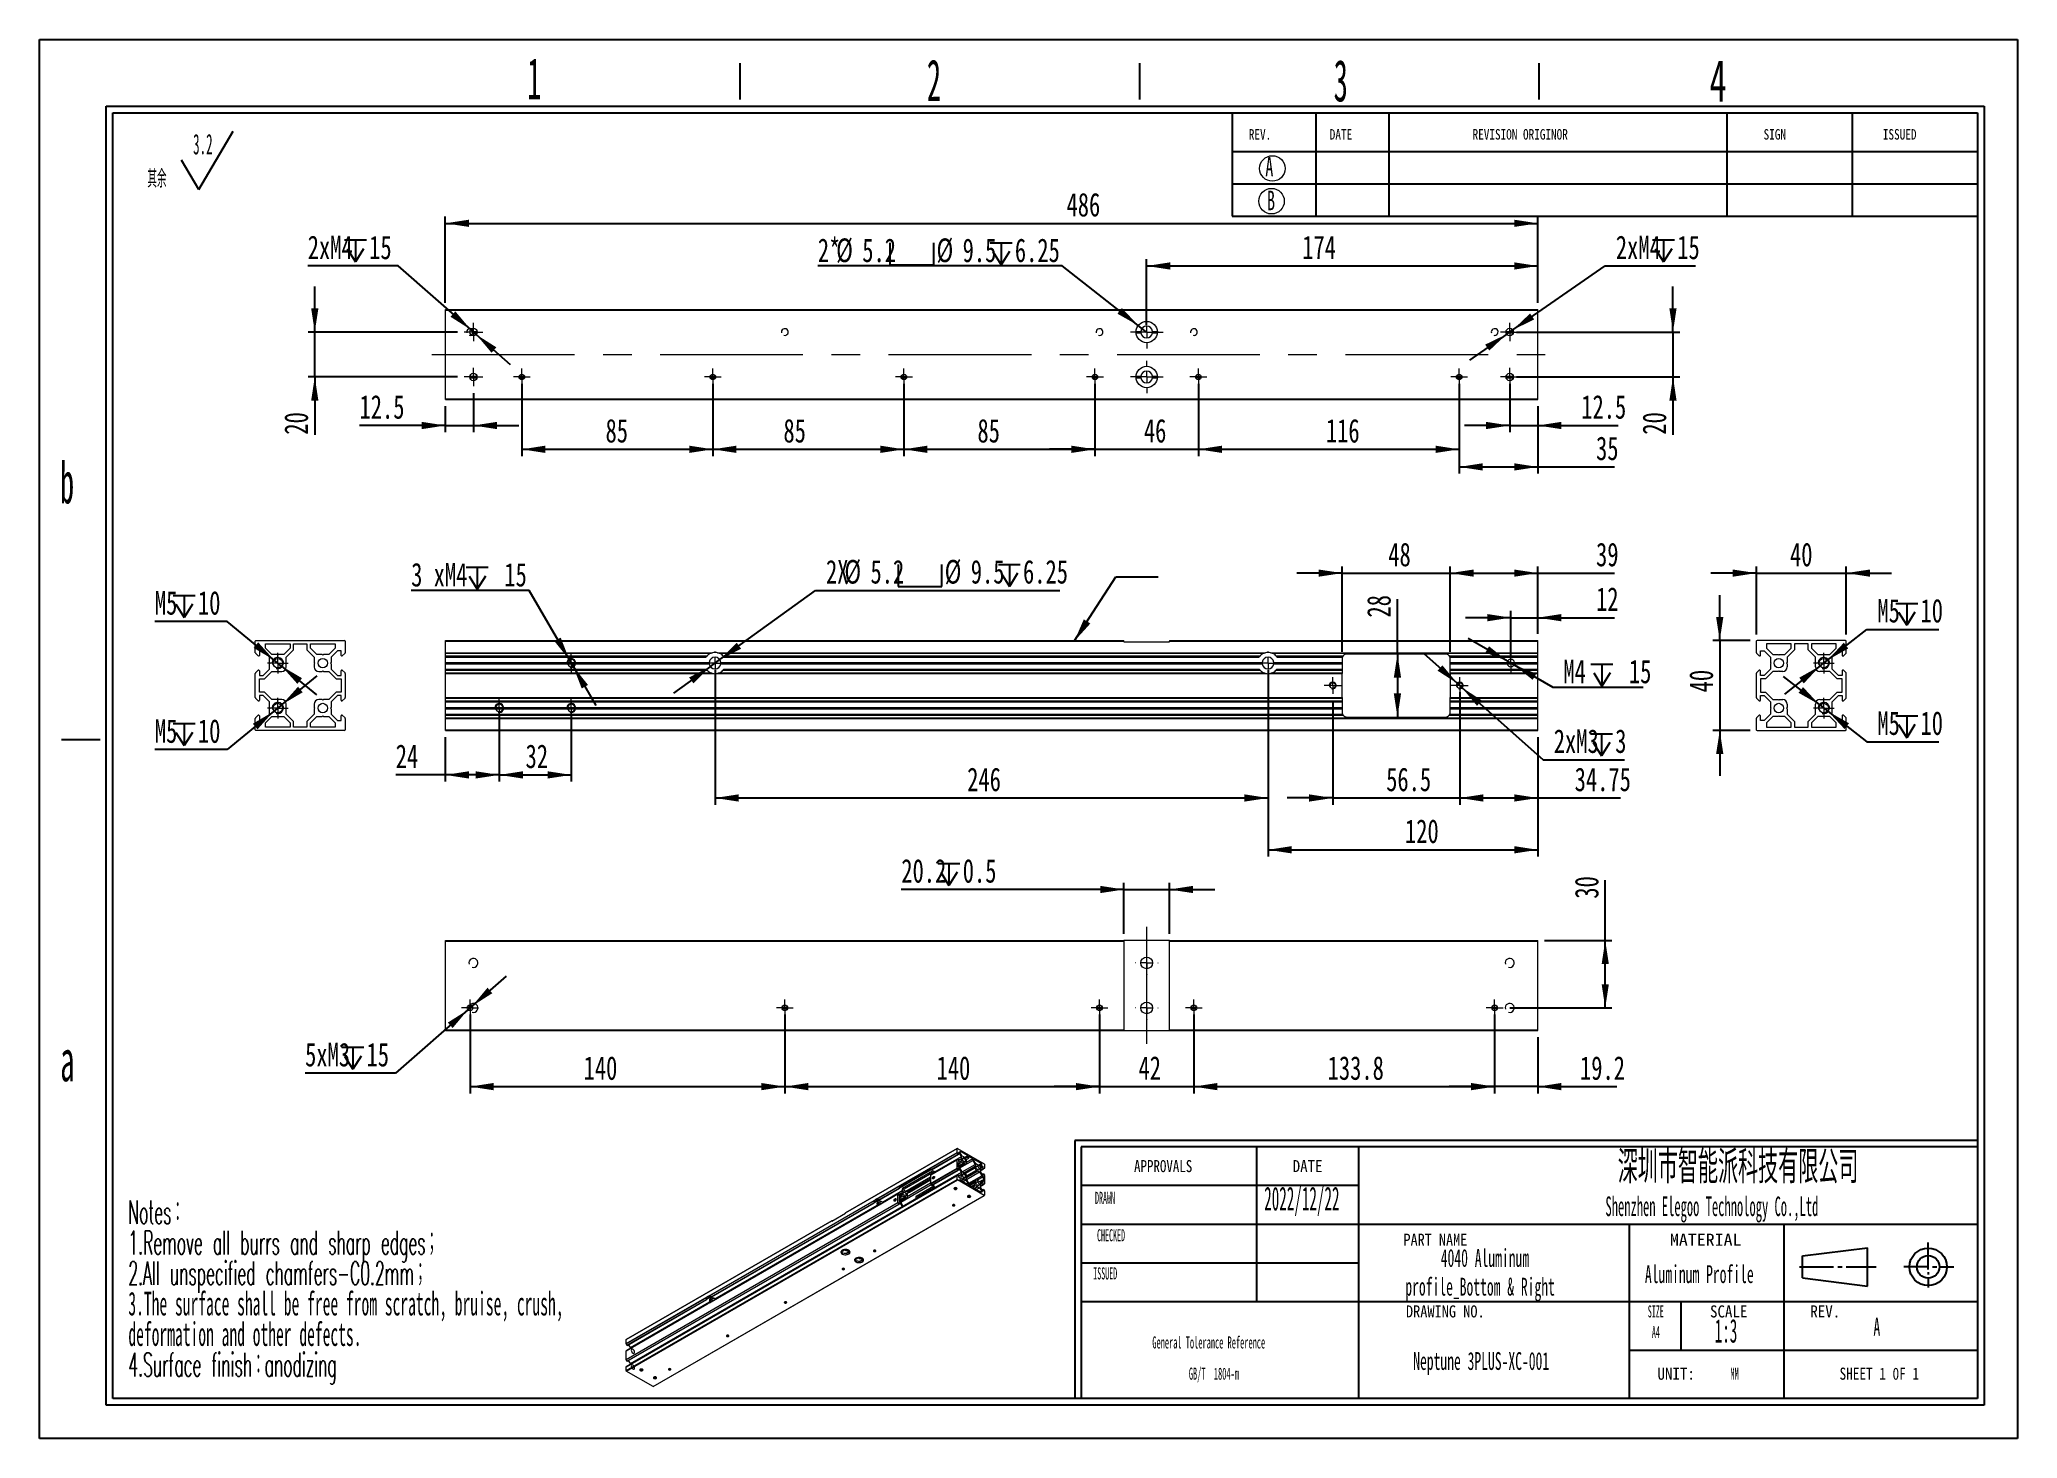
# Model space of a CAD drawing. Header units: millimetres. Extents: x 2 to 295, y 1 to 209.
import ezdxf

# ---------------------------------------------------------------- set-up
doc = ezdxf.new("R2010")
doc.units = ezdxf.units.MM
doc.linetypes.add('CENTER', pattern=[10.16, 6.35, -1.27, 1.27, -1.27])
doc.linetypes.add('CENTERX2', pattern=[20.32, 12.7, -2.54, 2.54, -2.54])
doc.layers.add('DIM', color=5, linetype='Continuous')
doc.layers.add('SLD-0', color=179, linetype='Continuous')
doc.layers.add('中心线', color=1, linetype='CENTER', lineweight=15)
doc.styles.add('SLDTEXTSTYLE0', font='TXT', dxfattribs={"width": 0.469, "bigfont": 'bigfont'})
doc.styles.add('SLDTEXTSTYLE1', font='TXT', dxfattribs={"width": 0.469})
doc.styles.add('SLDTEXTSTYLE10', font='TXT', dxfattribs={"width": 0.7865})
doc.styles.add('SLDTEXTSTYLE11', font='TXT', dxfattribs={"width": 0.862222})
doc.styles.add('SLDTEXTSTYLE12', font='TXT', dxfattribs={"width": 1.089})
doc.styles.add('SLDTEXTSTYLE13', font='TXT', dxfattribs={"width": 0.56, "bigfont": 'bigfont'})
doc.styles.add('SLDTEXTSTYLE14', font='TXT', dxfattribs={"width": 0.805625})
doc.styles.add('SLDTEXTSTYLE15', font='TXT', dxfattribs={"width": 0.7})
doc.styles.add('SLDTEXTSTYLE2', font='TXT', dxfattribs={"width": 0.56})
doc.styles.add('SLDTEXTSTYLE3', font='TXT', dxfattribs={"width": 0.484, "bigfont": 'bigfont'})
doc.styles.add('SLDTEXTSTYLE4', font='TXT', dxfattribs={"width": 0.484})
doc.styles.add('SLDTEXTSTYLE5', font='TXT', dxfattribs={"width": 0.40535})
doc.styles.add('SLDTEXTSTYLE6', font='TXT', dxfattribs={"width": 0.6})
doc.styles.add('SLDTEXTSTYLE7', font='TXT', dxfattribs={"width": 0.5025})
doc.styles.add('SLDTEXTSTYLE8', font='TXT', dxfattribs={"width": 0.9075})
doc.styles.add('SLDTEXTSTYLE9', font='TXT', dxfattribs={"width": 0.870455})
doc.dimstyles.new('SLDDIMSTYLE0', dxfattribs={"dimtxt": 3.5, "dimasz": 3.5, "dimexe": 0, "dimexo": 0.0625, "dimgap": 0.875, "dimtad": 2, "dimlfac": 3, "dimrnd": 1e-09, "dimzin": 12, "dimdsep": 46, "dimtxsty": 'SLDTEXTSTYLE1', "dimsah": 1, "dimcen": 0.09, "dimadec": 0, "dimazin": 3, "dimtfac": 1, "dimtofl": 0, "dimtmove": 0, "dimatfit": 3, "dimfxl": 0, "dimfrac": 2, "dimtolj": 1, "dimtzin": 12, "dimarcsym": 0})
doc.dimstyles.new('SLDDIMSTYLE1', dxfattribs={"dimtxt": 3.5, "dimasz": 3.5, "dimexe": 0, "dimexo": 0.0625, "dimgap": 0.875, "dimtad": 0, "dimtih": 1, "dimtoh": 1, "dimdec": 6, "dimlfac": 3, "dimrnd": 1e-09, "dimzin": 12, "dimdsep": 46, "dimtxsty": 'SLDTEXTSTYLE1', "dimsah": 1, "dimcen": 0, "dimadec": 0, "dimazin": 3, "dimtfac": 1, "dimtmove": 0, "dimatfit": 3, "dimfxl": 0, "dimfrac": 2, "dimtolj": 1, "dimtzin": 12, "dimarcsym": 0})
doc.dimstyles.new('SLDDIMSTYLE2', dxfattribs={"dimtxt": 3.5, "dimasz": 3.5, "dimexe": 0, "dimexo": 0.0625, "dimgap": 0.875, "dimtad": 2, "dimlfac": 3, "dimrnd": 1e-09, "dimzin": 12, "dimdsep": 46, "dimtxsty": 'SLDTEXTSTYLE1', "dimsah": 1, "dimcen": 0.09, "dimadec": 0, "dimazin": 3, "dimtfac": 1, "dimtmove": 0, "dimatfit": 0, "dimfxl": 0, "dimfrac": 2, "dimtolj": 1, "dimtzin": 12, "dimarcsym": 0})
doc.dimstyles.new('SLDDIMSTYLE3', dxfattribs={"dimtxt": 3.5, "dimasz": 3.5, "dimexe": 0, "dimexo": 0.0625, "dimgap": 0.875, "dimtad": 0, "dimtih": 1, "dimtoh": 1, "dimdec": 6, "dimlfac": 3, "dimrnd": 1e-09, "dimzin": 12, "dimdsep": 46, "dimtxsty": 'SLDTEXTSTYLE1', "dimsah": 1, "dimcen": 0, "dimadec": 0, "dimazin": 3, "dimtfac": 1, "dimtmove": 0, "dimatfit": 3, "dimfxl": 0, "dimfrac": 2, "dimtolj": 1, "dimtzin": 12, "dimarcsym": 0})
doc.dimstyles.new('SLDDIMSTYLE4', dxfattribs={"dimtxt": 3.5, "dimasz": 3.5, "dimexe": 0, "dimexo": 0.0625, "dimgap": 0.875, "dimtad": 0, "dimtih": 1, "dimtoh": 1, "dimlfac": 3, "dimrnd": 1e-09, "dimzin": 12, "dimdsep": 46, "dimtxsty": 'SLDTEXTSTYLE1', "dimsah": 1, "dimcen": 0, "dimadec": 0, "dimazin": 3, "dimtfac": 1, "dimtmove": 0, "dimatfit": 3, "dimfxl": 0, "dimfrac": 2, "dimtolj": 1, "dimtzin": 12, "dimarcsym": 0})
doc.dimstyles.new('SLDDIMSTYLE5', dxfattribs={"dimtxt": 3.5, "dimasz": 3.5, "dimexe": 0, "dimexo": 0.0625, "dimgap": 0.875, "dimtad": 0, "dimtih": 1, "dimtoh": 1, "dimlfac": 3, "dimrnd": 1e-09, "dimzin": 12, "dimdsep": 46, "dimtxsty": 'SLDTEXTSTYLE1', "dimsah": 1, "dimcen": 0, "dimadec": 0, "dimazin": 3, "dimtfac": 1, "dimtmove": 0, "dimatfit": 3, "dimfxl": 0, "dimfrac": 2, "dimtolj": 1, "dimtzin": 12, "dimarcsym": 0})
doc.dimstyles.new('SLDDIMSTYLE7', dxfattribs={"dimtxt": 0.18, "dimasz": 3.5, "dimexe": 0, "dimexo": 0.0625, "dimgap": 0, "dimtad": 0, "dimtih": 1, "dimtoh": 1, "dimdec": 0, "dimrnd": 1e-09, "dimzin": 0, "dimdsep": 46, "dimtxsty": 'Standard', "dimsah": 1, "dimcen": 0.09, "dimadec": 0, "dimazin": 0, "dimtfac": 3.5, "dimtdec": 0, "dimtofl": 0, "dimtmove": 0, "dimatfit": 3, "dimfxl": 0, "dimfrac": 2, "dimtolj": 1, "dimtzin": 0, "dimarcsym": 0})
doc.dimstyles.new('SLDDIMSTYLE8', dxfattribs={"dimtxt": 3.5, "dimasz": 3.5, "dimexe": 0, "dimexo": 0.0625, "dimgap": 0.875, "dimtad": 0, "dimtih": 1, "dimtoh": 1, "dimlfac": 3, "dimrnd": 1e-09, "dimzin": 12, "dimdsep": 46, "dimtxsty": 'SLDTEXTSTYLE1', "dimsah": 1, "dimcen": 0, "dimadec": 0, "dimazin": 3, "dimtfac": 1, "dimtofl": 0, "dimtmove": 0, "dimatfit": 3, "dimfxl": 0, "dimfrac": 2, "dimtolj": 1, "dimtzin": 12, "dimarcsym": 0})

msp = doc.modelspace()

# ---------------------------------------------------------------- texts
at = {"color": 7, "linetype": 'Continuous', "lineweight": 0, "char_height": 3.5, "attachment_point": 1, "style": 'SLDTEXTSTYLE1'}
for s, insert in [('2022/12/22', (183.4114052, 38.60848329)), ('1:3', (250.21771344, 19.00119336))]:
    msp.add_mtext(s, dxfattribs=dict(at, insert=insert))
at = {"layer": 'SLD-0'}
for s, insert, char_height, attachment_point, style in [('1', (74.11098201, 205.97118394), 6.17202264, 1, 'SLDTEXTSTYLE7'), ('2', (133.38806337, 205.72756183), 6.17202264, 1, 'SLDTEXTSTYLE7'), ('3', (193.70664974, 205.66550255), 6.17202264, 1, 'SLDTEXTSTYLE7'), ('4', (249.44053503, 205.65930968), 6.17202264, 1, 'SLDTEXTSTYLE6'), ('A', (183.57784275, 191.2861926), 2.90343737, 1, 'SLDTEXTSTYLE6'), ('B', (183.83189352, 186.27119254), 2.90343737, 1, 'SLDTEXTSTYLE6'), ('b', (4.83464325, 146.09177544), 6.17202264, 1, 'SLDTEXTSTYLE7'), ('a', (4.87979363, 60.42344114), 6.17202264, 1, 'SLDTEXTSTYLE7'), ('\\M+1905B圳\\M+18E73\\M+19271\\M+1945C\\M+19468\\M+189C8\\M+18B5A\\M+1974C\\M+18CC0\\M+18CF6\\M+18E69', (253.67564137, 43.94294561), 4.8280804065, 2, 'SLDTEXTSTYLE13'), ('Aluminum Profile', (247.92931615, 26.97340747), 2.6458333333, 2, 'SLDTEXTSTYLE2'), ('A', (274.25840023, 19.17374157), 2.64583333, 2, 'SLDTEXTSTYLE2'), ('Neptune 3PLUS-XC-001', (215.58757032, 14.09561267), 2.6458333333, 2, 'SLDTEXTSTYLE2')]:
    msp.add_mtext(s, dxfattribs=dict(at, insert=insert, char_height=char_height, attachment_point=attachment_point, style=style))
at = {"layer": 'SLD-0', "color": 179}
for s, insert, char_height, attachment_point, style in [('REV.', (181.12882773, 195.40006469), 1.553633181, 1, 'SLDTEXTSTYLE10'), ('DATE', (193.12647144, 195.40006469), 1.553633181, 1, 'SLDTEXTSTYLE10'), ('REVISION ORIGINOR', (214.30815826, 195.40006469), 1.5536331808, 1, 'SLDTEXTSTYLE10'), ('SIGN', (257.46637773, 195.40006469), 1.553633181, 1, 'SLDTEXTSTYLE10'), ('ISSUED', (275.14813083, 195.40006469), 1.553633181, 1, 'SLDTEXTSTYLE10'), ('APPROVALS', (168.4265589, 42.56270289), 1.79265367, 2, 'SLDTEXTSTYLE10'), ('DATE', (189.84958851, 42.56270289), 1.79265367, 2, 'SLDTEXTSTYLE8'), ('DRAWN', (159.80363826, 37.85286428), 1.79265367, 2, 'SLDTEXTSTYLE5'), ('Shenzhen Elegoo Technology Co.,Ltd', (249.79830339, 37.1646827), 2.9104166667, 2, 'SLDTEXTSTYLE1'), ('CHECKED', (160.69565441, 32.31471222), 1.79265367, 2, 'SLDTEXTSTYLE5'), ('PART NAME', (208.79394411, 31.64542707), 1.79265367, 2, 'SLDTEXTSTYLE11'), ('MATERIAL', (248.88015833, 31.64542707), 1.79265367, 2, 'SLDTEXTSTYLE12'), ('ISSUED', (159.83697055, 26.65441921), 1.79265367, 2, 'SLDTEXTSTYLE5'), ('DRAWING NO.', (210.2679943, 21.02155724), 1.7926536701, 2, 'SLDTEXTSTYLE9'), ('SIZE', (241.47888644, 21.02155724), 1.79265367, 2, 'SLDTEXTSTYLE5'), ('SCALE', (252.28893829, 21.02155724), 1.79265367, 2, 'SLDTEXTSTYLE8'), ('REV.', (266.61015155, 21.02155724), 1.79265367, 2, 'SLDTEXTSTYLE8'), ('A4', (241.48981038, 17.95313122), 1.79265367, 2, 'SLDTEXTSTYLE5'), ('UNIT:', (244.49869477, 11.79069955), 1.79265367, 2, 'SLDTEXTSTYLE8'), ('MM', (253.16086197, 11.79069955), 1.79265367, 2, 'SLDTEXTSTYLE4'), ('SHEET 1 0F 1', (274.61996681, 11.79069955), 1.7926536701, 2, 'SLDTEXTSTYLE14')]:
    msp.add_mtext(s, dxfattribs=dict(at, insert=insert, char_height=char_height, attachment_point=attachment_point, style=style))

# ---------------------------------------------------------------- blocks, each defined once
blk = doc.blocks.new('SW_NOTE_0')
at = {"layer": 'SLD-0', "color": 0}
for q in [(12.74, 9.16), (5.08, 4.83)]:
    blk.add_line((7.63, 0.49), q, dxfattribs=at)
at = {"layer": 'SLD-0', "color": 0, "attachment_point": 1}
for s, insert, char_height, style in [('3.2', (6.78, 8.73), 3.032, 'SLDTEXTSTYLE1'), ('\\M+191B4\\M+1975D', (0, 3.41), 2.6458, 'SLDTEXTSTYLE0')]:
    blk.add_mtext(s, dxfattribs=dict(at, insert=insert, char_height=char_height, style=style))
blk = doc.blocks.new('SW_NOTE_1')
at = {"layer": 'SLD-0', "color": 0, "char_height": 2.6458, "attachment_point": 2, "style": 'SLDTEXTSTYLE2'}
for s, insert in [('4040 Aluminum', (8.17, 3.41)), ('profile_Bottom & Right', (7.45, -0.85))]:
    blk.add_mtext(s, dxfattribs=dict(at, insert=insert))
blk = doc.blocks.new('SW_NOTE_2')
at = {"layer": 'SLD-0', "color": 0, "char_height": 3.5, "attachment_point": 1}
for s, insert, style in [('Notes\\M+18146', (0, 4.51), 'SLDTEXTSTYLE3'), ('1.Remove all burrs and sharp edges\\M+18147', (0, -0.01), 'SLDTEXTSTYLE3'), ('2.All unspecified chamfers-C0.2mm\\M+18147', (0, -4.53), 'SLDTEXTSTYLE3'), ('3.The surface shall be free from scratch, bruise, crush,', (0, -9.05), 'SLDTEXTSTYLE4'), ('deformation and other defects.', (0, -13.57), 'SLDTEXTSTYLE4'), ('4.Surface finish\\M+18146anodizing', (0, -18.09), 'SLDTEXTSTYLE3')]:
    blk.add_mtext(s, dxfattribs=dict(at, insert=insert, style=style))
blk = doc.blocks.new('SW_NOTE_3')
at = {"layer": 'SLD-0', "color": 0, "char_height": 1.7927, "attachment_point": 2, "style": 'SLDTEXTSTYLE4'}
for s, insert in [('General Tolerance Reference', (12.75, 2.31)), ('GB/T  1804-m', (13.51, -2.32))]:
    blk.add_mtext(s, dxfattribs=dict(at, insert=insert))
blk = doc.blocks.new('_D')
at = {"layer": 'DIM'}
for p, q in [((101.98, 115.24), (101.98, 95.24)), ((183.98, 115.24), (183.98, 95.24)), ((101.98, 96.24), (183.98, 96.24))]:
    blk.add_line(p, q, dxfattribs=at)
for points in [[(101.98, 96.24), (105.48, 95.7), (105.48, 96.78)], [(183.98, 96.24), (180.48, 96.78), (180.48, 95.7)]]:
    blk.add_solid(points, dxfattribs=at)
at = {"layer": 'DIM', "insert": (139.37, 100.75), "char_height": 3.5, "attachment_point": 1, "style": 'SLDTEXTSTYLE15'}
blk.add_mtext('246', dxfattribs=at)
blk = doc.blocks.new('_D_1')
at = {"layer": 'DIM'}
for p, q in [((69.98, 108.58), (69.98, 98.66)), ((80.65, 108.58), (80.65, 98.66)), ((69.98, 99.66), (80.65, 99.66))]:
    blk.add_line(p, q, dxfattribs=at)
for points in [[(69.98, 99.66), (73.48, 99.12), (73.48, 100.2)], [(80.65, 99.66), (77.15, 100.2), (77.15, 99.12)]]:
    blk.add_solid(points, dxfattribs=at)
at = {"layer": 'DIM', "insert": (73.88, 104.18), "char_height": 3.5, "attachment_point": 1, "style": 'SLDTEXTSTYLE15'}
blk.add_mtext('32', dxfattribs=at)
blk = doc.blocks.new('_D_2')
at = {"layer": 'DIM'}
for p, q in [((69.98, 108.58), (69.98, 98.66)), ((61.98, 105.24), (61.98, 98.66)), ((61.98, 99.66), (54.63, 99.66)), ((69.98, 99.66), (61.98, 99.66))]:
    blk.add_line(p, q, dxfattribs=at)
for points in [[(61.98, 99.66), (65.48, 99.12), (65.48, 100.2)], [(69.98, 99.66), (66.48, 100.2), (66.48, 99.12)]]:
    blk.add_solid(points, dxfattribs=at)
at = {"layer": 'DIM', "insert": (54.63, 104.18), "char_height": 3.5, "attachment_point": 1, "style": 'SLDTEXTSTYLE15'}
blk.add_mtext('24', dxfattribs=at)
blk = doc.blocks.new('SW_SYMBOL_HOLE_DEPTH')
at = {"layer": 'DIM', "color": 0}
for p, q in [((0, 875), (800, 875)), ((400, 875), (400, 75)), ((100, 555), (400, 75)), ((700, 555), (400, 75))]:
    blk.add_line(p, q, dxfattribs=at)
blk = doc.blocks.new('_D_3')
at = {"layer": 'DIM'}
for p, q in [((74.43, 127.02), (56.92, 127.02)), ((80.38, 116.72), (74.43, 127.02)), ((80.93, 115.77), (80.38, 116.72)), ((80.93, 115.77), (84.29, 109.94))]:
    blk.add_line(p, q, dxfattribs=at)
for points in [[(80.38, 116.72), (79.09, 120.02), (78.16, 119.48)], [(80.93, 115.77), (82.21, 112.47), (83.14, 113)]]:
    blk.add_solid(points, dxfattribs=at)
at = {"layer": 'DIM', "xscale": 0.004072727272727273, "yscale": 0.004072727272727273, "zscale": 0.004072727272727273}
blk.add_blockref('SW_SYMBOL_HOLE_DEPTH', (65.09, 126.88), dxfattribs=at)
at = {"layer": 'DIM', "char_height": 3.5, "attachment_point": 1, "style": 'SLDTEXTSTYLE15'}
for s, insert in [('3 xM4', (56.92, 131.1)), ('15', (70.73, 131.1))]:
    blk.add_mtext(s, dxfattribs=dict(at, insert=insert))
blk = doc.blocks.new('_D_4')
at = {"layer": 'DIM'}
for p, q in [((219.98, 117.24), (219.98, 123.97)), ((223.98, 120.58), (223.98, 123.97)), ((219.98, 122.97), (213.25, 122.97)), ((219.98, 122.97), (223.98, 122.97)), ((223.98, 122.97), (235.35, 122.97))]:
    blk.add_line(p, q, dxfattribs=at)
for points in [[(219.98, 122.97), (216.48, 123.51), (216.48, 122.43)], [(223.98, 122.97), (227.48, 122.43), (227.48, 123.51)]]:
    blk.add_solid(points, dxfattribs=at)
at = {"layer": 'DIM', "insert": (232.62, 127.48), "char_height": 3.5, "attachment_point": 1, "style": 'SLDTEXTSTYLE15'}
blk.add_mtext('12', dxfattribs=at)
blk = doc.blocks.new('_D_5')
at = {"layer": 'DIM'}
for p, q in [((194.98, 129.58), (188.25, 129.58)), ((194.98, 117.91), (194.98, 130.58)), ((194.98, 129.58), (210.98, 129.58)), ((210.98, 117.91), (210.98, 130.58)), ((210.98, 129.58), (217.72, 129.58))]:
    blk.add_line(p, q, dxfattribs=at)
for points in [[(194.98, 129.58), (191.48, 130.11), (191.48, 129.04)], [(210.98, 129.58), (214.48, 129.04), (214.48, 130.11)]]:
    blk.add_solid(points, dxfattribs=at)
at = {"layer": 'DIM', "insert": (201.81, 134.09), "char_height": 3.5, "attachment_point": 1, "style": 'SLDTEXTSTYLE15'}
blk.add_mtext('48', dxfattribs=at)
blk = doc.blocks.new('_D_6')
at = {"layer": 'DIM'}
for q in [(203.17, 125.71), (203.17, 108.24)]:
    blk.add_line((203.17, 117.58), q, dxfattribs=at)
for points in [[(203.17, 117.58), (202.63, 114.08), (203.71, 114.08)], [(203.17, 108.24), (203.71, 111.74), (202.63, 111.74)]]:
    blk.add_solid(points, dxfattribs=at)
at = {"layer": 'DIM', "insert": (198.66, 122.99), "char_height": 3.5, "attachment_point": 1, "rotation": 90, "style": 'SLDTEXTSTYLE15'}
blk.add_mtext('28', dxfattribs=at)
blk = doc.blocks.new('_D_7')
at = {"layer": 'DIM'}
for p, q in [((193.57, 110.66), (193.57, 95.24)), ((212.4, 110.66), (212.4, 95.24)), ((193.57, 96.24), (186.84, 96.24)), ((193.57, 96.24), (212.4, 96.24)), ((212.4, 96.24), (219.13, 96.24))]:
    blk.add_line(p, q, dxfattribs=at)
for points in [[(193.57, 96.24), (190.07, 96.78), (190.07, 95.7)], [(212.4, 96.24), (215.9, 95.7), (215.9, 96.78)]]:
    blk.add_solid(points, dxfattribs=at)
at = {"layer": 'DIM', "insert": (201.5, 100.75), "char_height": 3.5, "attachment_point": 1, "style": 'SLDTEXTSTYLE15'}
blk.add_mtext('56.5', dxfattribs=at)
blk = doc.blocks.new('_D_8')
at = {"layer": 'DIM'}
for p, q in [((210.98, 117.91), (210.98, 130.58)), ((210.98, 129.58), (223.98, 129.58)), ((223.98, 120.58), (223.98, 130.58)), ((223.98, 129.58), (235.35, 129.58))]:
    blk.add_line(p, q, dxfattribs=at)
for points in [[(210.98, 129.58), (214.48, 129.04), (214.48, 130.11)], [(223.98, 129.58), (220.48, 130.11), (220.48, 129.04)]]:
    blk.add_solid(points, dxfattribs=at)
at = {"layer": 'DIM', "insert": (232.62, 134.09), "char_height": 3.5, "attachment_point": 1, "style": 'SLDTEXTSTYLE15'}
blk.add_mtext('39', dxfattribs=at)
blk = doc.blocks.new('_D_9')
at = {"layer": 'DIM'}
for p, q in [((219.51, 116.52), (213.68, 119.88)), ((219.51, 116.52), (220.46, 115.97)), ((220.46, 115.97), (226.19, 112.66)), ((226.19, 112.66), (239.61, 112.66))]:
    blk.add_line(p, q, dxfattribs=at)
for points in [[(219.51, 116.52), (216.75, 118.73), (216.21, 117.8)], [(220.46, 115.97), (223.22, 113.75), (223.76, 114.68)]]:
    blk.add_solid(points, dxfattribs=at)
at = {"layer": 'DIM', "xscale": 0.004072727272727273, "yscale": 0.004072727272727273, "zscale": 0.004072727272727273}
blk.add_blockref('SW_SYMBOL_HOLE_DEPTH', (231.86, 112.52), dxfattribs=at)
at = {"layer": 'DIM', "char_height": 3.5, "attachment_point": 1, "style": 'SLDTEXTSTYLE15'}
for s, insert in [('M4', (227.77, 116.75)), ('15', (237.49, 116.75))]:
    blk.add_mtext(s, dxfattribs=dict(at, insert=insert))
blk = doc.blocks.new('SW_SYMBOL_HOLE_SPOT')
at = {"layer": 'DIM', "color": 0}
for p, q in [((0, 875), (0, 75)), ((1600, 75), (1600, 875)), ((0, 75), (1600, 75))]:
    blk.add_line(p, q, dxfattribs=at)
blk = doc.blocks.new('_D_10')
at = {"layer": 'DIM'}
for p, q in [((102.69, 116.75), (116.85, 127.02)), ((116.85, 127.02), (153.1, 127.02)), ((101.28, 115.73), (95.83, 111.78)), ((101.28, 115.73), (102.69, 116.75))]:
    blk.add_line(p, q, dxfattribs=at)
for points in [[(102.69, 116.75), (105.84, 118.37), (105.2, 119.24)], [(101.28, 115.73), (98.13, 114.11), (98.77, 113.24)]]:
    blk.add_solid(points, dxfattribs=at)
at = {"layer": 'DIM', "xscale": 0.004072727272727273, "yscale": 0.004072727272727273, "zscale": 0.004072727272727273}
for name, p in [('SW_SYMBOL_HOLE_SPOT', (129.11, 127.31)), ('SW_SYMBOL_HOLE_DEPTH', (143.99, 127.31))]:
    blk.add_blockref(name, p, dxfattribs=at)
at = {"layer": 'DIM', "char_height": 3.5, "attachment_point": 1, "style": 'SLDTEXTSTYLE15'}
for s, insert in [('2X', (118.43, 131.53)), ('%%c', (121.16, 131.53)), ('5.2', (125.03, 131.53)), ('%%c', (136.03, 131.53)), ('9.5', (139.9, 131.53)), ('6.25', (147.65, 131.53))]:
    blk.add_mtext(s, dxfattribs=dict(at, insert=insert))
blk = doc.blocks.new('_D_11')
at = {"layer": 'DIM'}
for p, q in [((212.09, 113.19), (207.06, 117.66)), ((212.09, 113.19), (212.71, 112.63)), ((212.71, 112.63), (224.76, 101.91)), ((224.76, 101.91), (236.82, 101.91))]:
    blk.add_line(p, q, dxfattribs=at)
for points in [[(212.09, 113.19), (209.83, 115.91), (209.12, 115.11)], [(212.71, 112.63), (214.97, 109.9), (215.68, 110.71)]]:
    blk.add_solid(points, dxfattribs=at)
at = {"layer": 'DIM', "xscale": 0.004072727272727273, "yscale": 0.004072727272727273, "zscale": 0.004072727272727273}
blk.add_blockref('SW_SYMBOL_HOLE_DEPTH', (231.8, 102.19), dxfattribs=at)
at = {"layer": 'DIM', "char_height": 3.5, "attachment_point": 1, "style": 'SLDTEXTSTYLE15'}
for s, insert in [('2xM3', (226.35, 106.42)), ('3', (235.46, 106.42))]:
    blk.add_mtext(s, dxfattribs=dict(at, insert=insert))
blk = doc.blocks.new('_D_12')
at = {"layer": 'DIM'}
for p, q in [((212.4, 111.91), (212.4, 95.24)), ((223.98, 105.24), (223.98, 95.24)), ((212.4, 96.24), (223.98, 96.24)), ((223.98, 96.24), (236.26, 96.24))]:
    blk.add_line(p, q, dxfattribs=at)
for points in [[(212.4, 96.24), (215.9, 95.7), (215.9, 96.78)], [(223.98, 96.24), (220.48, 96.78), (220.48, 95.7)]]:
    blk.add_solid(points, dxfattribs=at)
at = {"layer": 'DIM', "insert": (229.45, 100.75), "char_height": 3.5, "attachment_point": 1, "style": 'SLDTEXTSTYLE15'}
blk.add_mtext('34.75', dxfattribs=at)
blk = doc.blocks.new('_D_13')
at = {"layer": 'DIM'}
for p, q in [((183.98, 113.54), (183.98, 87.56)), ((223.98, 105.24), (223.98, 87.56)), ((183.98, 88.56), (223.98, 88.56))]:
    blk.add_line(p, q, dxfattribs=at)
for points in [[(183.98, 88.56), (187.48, 88.02), (187.48, 89.1)], [(223.98, 88.56), (220.48, 89.1), (220.48, 88.02)]]:
    blk.add_solid(points, dxfattribs=at)
at = {"layer": 'DIM', "insert": (204.29, 93.07), "char_height": 3.5, "attachment_point": 1, "style": 'SLDTEXTSTYLE15'}
blk.add_mtext('120', dxfattribs=at)
blk = doc.blocks.new('SW_CENTERMARKSYMBOL_0')
at = {"layer": '中心线', "color": 0}
for p, q in [((-0.83, 0), (-1.25, 0)), ((0, 0), (-0.83, 0)), ((0, 0.83), (0, 1.25)), ((0, 0), (0, 0.83)), ((0, 0), (0, -0.83)), ((0, 0), (0.83, 0)), ((0.83, 0), (1.25, 0)), ((0, -0.83), (0, -1.25))]:
    blk.add_line(p, q, dxfattribs=at)
blk = doc.blocks.new('SW_CENTERMARKSYMBOL_1')
at = {"layer": '中心线', "color": 0}
for p, q in [((-0.83, 0), (-1.25, 0)), ((0, 0), (-0.83, 0)), ((0, 0.83), (0, 1.25)), ((0, 0), (0, 0.83)), ((0, 0), (0, -0.83)), ((0, 0), (0.83, 0)), ((0.83, 0), (1.25, 0)), ((0, -0.83), (0, -1.25))]:
    blk.add_line(p, q, dxfattribs=at)
blk = doc.blocks.new('SW_CENTERMARKSYMBOL_2')
at = {"layer": '中心线', "color": 0}
for p, q in [((-1.67, 0), (-1.7, 0)), ((0, 0), (-0.83, 0)), ((0, 1.67), (0, 1.7)), ((0, 0), (0, 0.83)), ((0, 0), (0, -0.83)), ((0, 0), (0.83, 0)), ((1.67, 0), (1.7, 0)), ((0, -1.67), (0, -1.7))]:
    blk.add_line(p, q, dxfattribs=at)
blk = doc.blocks.new('SW_CENTERMARKSYMBOL_3')
at = {"layer": '中心线', "color": 0}
for p, q in [((-1.67, 0), (-1.7, 0)), ((0, 0), (-0.83, 0)), ((0, 1.67), (0, 1.7)), ((0, 0), (0, 0.83)), ((0, 0), (0, -0.83)), ((0, 0), (0.83, 0)), ((1.67, 0), (1.7, 0)), ((0, -1.67), (0, -1.7))]:
    blk.add_line(p, q, dxfattribs=at)
blk = doc.blocks.new('SW_CENTERMARKSYMBOL_4')
at = {"layer": '中心线', "color": 0}
for p, q in [((-0.83, 0), (-1.38, 0)), ((0, 0), (-0.83, 0)), ((0, 0.83), (0, 1.38)), ((0, 0), (0, 0.83)), ((0, 0), (0, -0.83)), ((0, 0), (0.83, 0)), ((0.83, 0), (1.38, 0)), ((0, -0.83), (0, -1.38))]:
    blk.add_line(p, q, dxfattribs=at)
blk = doc.blocks.new('SW_CENTERMARKSYMBOL_5')
at = {"layer": '中心线', "color": 0}
for p, q in [((-0.83, 0), (-1.38, 0)), ((0, 0), (-0.83, 0)), ((0, 0.83), (0, 1.38)), ((0, 0), (0, 0.83)), ((0, 0), (0, -0.83)), ((0, 0), (0.83, 0)), ((0.83, 0), (1.38, 0)), ((0, -0.83), (0, -1.38))]:
    blk.add_line(p, q, dxfattribs=at)
blk = doc.blocks.new('SW_CENTERMARKSYMBOL_6')
at = {"layer": '中心线', "color": 0}
for p, q in [((-0.83, 0), (-1.38, 0)), ((0, 0), (-0.83, 0)), ((0, 0.83), (0, 1.38)), ((0, 0), (0, 0.83)), ((0, 0), (0, -0.83)), ((0, 0), (0.83, 0)), ((0.83, 0), (1.38, 0)), ((0, -0.83), (0, -1.38))]:
    blk.add_line(p, q, dxfattribs=at)
blk = doc.blocks.new('SW_CENTERMARKSYMBOL_7')
at = {"layer": '中心线', "color": 0}
for p, q in [((-0.83, 0), (-1.38, 0)), ((0, 0), (-0.83, 0)), ((0, 0.83), (0, 1.38)), ((0, 0), (0, 0.83)), ((0, 0), (0, -0.83)), ((0, 0), (0.83, 0)), ((0.83, 0), (1.38, 0)), ((0, -0.83), (0, -1.38))]:
    blk.add_line(p, q, dxfattribs=at)
blk = doc.blocks.new('_D_14')
at = {"layer": 'DIM'}
for p, q in [((266.94, 116.67), (272.75, 121.24)), ((272.75, 121.24), (283.45, 121.24)), ((265.84, 115.81), (260.55, 111.65)), ((265.84, 115.81), (266.94, 116.67))]:
    blk.add_line(p, q, dxfattribs=at)
for points in [[(266.94, 116.67), (270.02, 118.41), (269.36, 119.26)], [(265.84, 115.81), (262.75, 114.07), (263.42, 113.22)]]:
    blk.add_solid(points, dxfattribs=at)
at = {"layer": 'DIM', "xscale": 0.004072727272727273, "yscale": 0.004072727272727273, "zscale": 0.004072727272727273}
blk.add_blockref('SW_SYMBOL_HOLE_DEPTH', (277.06, 121.53), dxfattribs=at)
at = {"layer": 'DIM', "char_height": 3.5, "attachment_point": 1, "style": 'SLDTEXTSTYLE15'}
for s, insert in [('M5', (274.34, 125.76)), ('10', (280.73, 125.76))]:
    blk.add_mtext(s, dxfattribs=dict(at, insert=insert))
blk = doc.blocks.new('_D_15')
at = {"layer": 'DIM'}
for p, q in [((265.73, 110.09), (260.44, 114.25)), ((265.73, 110.09), (267.04, 109.06)), ((267.04, 109.06), (272.75, 104.57)), ((272.75, 104.57), (283.45, 104.57))]:
    blk.add_line(p, q, dxfattribs=at)
for points in [[(265.73, 110.09), (263.31, 112.68), (262.65, 111.83)], [(267.04, 109.06), (269.46, 106.47), (270.13, 107.32)]]:
    blk.add_solid(points, dxfattribs=at)
at = {"layer": 'DIM', "xscale": 0.004072727272727273, "yscale": 0.004072727272727273, "zscale": 0.004072727272727273}
blk.add_blockref('SW_SYMBOL_HOLE_DEPTH', (277.06, 104.86), dxfattribs=at)
at = {"layer": 'DIM', "char_height": 3.5, "attachment_point": 1, "style": 'SLDTEXTSTYLE15'}
for s, insert in [('M5', (274.34, 109.09)), ('10', (280.73, 109.09))]:
    blk.add_mtext(s, dxfattribs=dict(at, insert=insert))
blk = doc.blocks.new('_D_16')
at = {"layer": 'DIM'}
for p, q in [((250.96, 119.58), (250.96, 126.31)), ((255.49, 119.58), (249.96, 119.58)), ((250.96, 119.58), (250.96, 106.24)), ((255.49, 106.24), (249.96, 106.24)), ((250.96, 106.24), (250.96, 99.51))]:
    blk.add_line(p, q, dxfattribs=at)
for points in [[(250.96, 119.58), (251.5, 123.08), (250.42, 123.08)], [(250.96, 106.24), (250.42, 102.74), (251.5, 102.74)]]:
    blk.add_solid(points, dxfattribs=at)
at = {"layer": 'DIM', "insert": (246.45, 111.9), "char_height": 3.5, "attachment_point": 1, "rotation": 90, "style": 'SLDTEXTSTYLE15'}
blk.add_mtext('40', dxfattribs=at)
blk = doc.blocks.new('_D_17')
at = {"layer": 'DIM'}
for p, q in [((256.39, 129.58), (249.66, 129.58)), ((256.39, 120.48), (256.39, 130.58)), ((256.39, 129.58), (269.72, 129.58)), ((269.72, 120.48), (269.72, 130.58)), ((269.72, 129.58), (276.45, 129.58))]:
    blk.add_line(p, q, dxfattribs=at)
for points in [[(256.39, 129.58), (252.89, 130.11), (252.89, 129.04)], [(269.72, 129.58), (273.22, 129.04), (273.22, 130.11)]]:
    blk.add_solid(points, dxfattribs=at)
at = {"layer": 'DIM', "insert": (261.38, 134.09), "char_height": 3.5, "attachment_point": 1, "style": 'SLDTEXTSTYLE15'}
blk.add_mtext('40', dxfattribs=at)
blk = doc.blocks.new('SW_CENTERMARKSYMBOL_8')
at = {"layer": '中心线', "color": 0}
for p, q in [((-0.83, 0), (-1.53, 0)), ((0, 0), (-0.83, 0)), ((0, 0.83), (0, 1.53)), ((0, 0), (0, 0.83)), ((0, 0), (0, -0.83)), ((0, 0), (0.83, 0)), ((0.83, 0), (1.53, 0)), ((0, -0.83), (0, -1.53))]:
    blk.add_line(p, q, dxfattribs=at)
blk = doc.blocks.new('SW_CENTERMARKSYMBOL_9')
at = {"layer": '中心线', "color": 0}
for p, q in [((-0.83, 0), (-1.53, 0)), ((0, 0), (-0.83, 0)), ((0, 0.83), (0, 1.53)), ((0, 0), (0, 0.83)), ((0, 0), (0, -0.83)), ((0, 0), (0.83, 0)), ((0.83, 0), (1.53, 0)), ((0, -0.83), (0, -1.53))]:
    blk.add_line(p, q, dxfattribs=at)
blk = doc.blocks.new('_D_18')
at = {"layer": 'DIM'}
for p, q in [((162.62, 82.67), (129.6, 82.67)), ((162.62, 76.12), (162.62, 83.67)), ((162.62, 82.67), (169.35, 82.67)), ((169.35, 76.12), (169.35, 83.67)), ((169.35, 82.67), (176.08, 82.67))]:
    blk.add_line(p, q, dxfattribs=at)
for points in [[(162.62, 82.67), (159.12, 83.21), (159.12, 82.14)], [(169.35, 82.67), (172.85, 82.14), (172.85, 83.21)]]:
    blk.add_solid(points, dxfattribs=at)
at = {"layer": 'DIM', "xscale": 0.004072727272727273, "yscale": 0.004072727272727273, "zscale": 0.004072727272727273}
blk.add_blockref('SW_SYMBOL_HOLE_DEPTH', (135.04, 82.96), dxfattribs=at)
at = {"layer": 'DIM', "char_height": 3.5, "attachment_point": 1, "style": 'SLDTEXTSTYLE15'}
for s, insert in [('20.2', (129.6, 87.19)), ('0.5', (138.71, 87.19))]:
    blk.add_mtext(s, dxfattribs=dict(at, insert=insert))
blk = doc.blocks.new('_D_19')
at = {"layer": 'DIM'}
for p, q in [((112.32, 64.12), (112.32, 52.45)), ((158.98, 64.12), (158.98, 52.45)), ((112.32, 53.45), (158.98, 53.45))]:
    blk.add_line(p, q, dxfattribs=at)
for points in [[(112.32, 53.45), (115.82, 52.91), (115.82, 53.99)], [(158.98, 53.45), (155.48, 53.99), (155.48, 52.91)]]:
    blk.add_solid(points, dxfattribs=at)
at = {"layer": 'DIM', "insert": (134.83, 57.96), "char_height": 3.5, "attachment_point": 1, "style": 'SLDTEXTSTYLE15'}
blk.add_mtext('140', dxfattribs=at)
blk = doc.blocks.new('_D_20')
at = {"layer": 'DIM'}
for p, q in [((65.65, 64.12), (65.65, 52.45)), ((112.32, 64.12), (112.32, 52.45)), ((65.65, 53.45), (112.32, 53.45))]:
    blk.add_line(p, q, dxfattribs=at)
for points in [[(65.65, 53.45), (69.15, 52.91), (69.15, 53.99)], [(112.32, 53.45), (108.82, 53.99), (108.82, 52.91)]]:
    blk.add_solid(points, dxfattribs=at)
at = {"layer": 'DIM', "insert": (82.49, 57.96), "char_height": 3.5, "attachment_point": 1, "style": 'SLDTEXTSTYLE15'}
blk.add_mtext('140', dxfattribs=at)
blk = doc.blocks.new('_D_21')
at = {"layer": 'DIM'}
for p, q in [((158.98, 64.12), (158.98, 52.45)), ((172.98, 64.12), (172.98, 52.45)), ((158.98, 53.45), (152.25, 53.45)), ((158.98, 53.45), (172.98, 53.45)), ((172.98, 53.45), (179.72, 53.45))]:
    blk.add_line(p, q, dxfattribs=at)
for points in [[(158.98, 53.45), (155.48, 53.99), (155.48, 52.91)], [(172.98, 53.45), (176.48, 52.91), (176.48, 53.99)]]:
    blk.add_solid(points, dxfattribs=at)
at = {"layer": 'DIM', "insert": (164.77, 57.96), "char_height": 3.5, "attachment_point": 1, "style": 'SLDTEXTSTYLE15'}
blk.add_mtext('42', dxfattribs=at)
blk = doc.blocks.new('_D_22')
at = {"layer": 'DIM'}
for p, q in [((172.98, 64.12), (172.98, 52.45)), ((217.58, 64.12), (217.58, 52.45)), ((172.98, 53.45), (217.58, 53.45))]:
    blk.add_line(p, q, dxfattribs=at)
for points in [[(172.98, 53.45), (176.48, 52.91), (176.48, 53.99)], [(217.58, 53.45), (214.08, 53.99), (214.08, 52.91)]]:
    blk.add_solid(points, dxfattribs=at)
at = {"layer": 'DIM', "insert": (192.82, 57.96), "char_height": 3.5, "attachment_point": 1, "style": 'SLDTEXTSTYLE15'}
blk.add_mtext('133.8', dxfattribs=at)
blk = doc.blocks.new('_D_23')
at = {"layer": 'DIM'}
for p, q in [((217.58, 64.12), (217.58, 52.45)), ((223.98, 60.79), (223.98, 52.45)), ((217.58, 53.45), (210.85, 53.45)), ((223.98, 53.45), (217.58, 53.45)), ((223.98, 53.45), (235.69, 53.45))]:
    blk.add_line(p, q, dxfattribs=at)
for points in [[(217.58, 53.45), (214.08, 53.99), (214.08, 52.91)], [(223.98, 53.45), (227.48, 52.91), (227.48, 53.99)]]:
    blk.add_solid(points, dxfattribs=at)
at = {"layer": 'DIM', "insert": (230.24, 57.96), "char_height": 3.5, "attachment_point": 1, "style": 'SLDTEXTSTYLE15'}
blk.add_mtext('19.2', dxfattribs=at)
blk = doc.blocks.new('_D_24')
at = {"layer": 'DIM'}
for p, q in [((233.98, 75.12), (233.98, 84.04)), ((224.98, 75.12), (234.98, 75.12)), ((233.98, 65.12), (233.98, 75.12)), ((219.83, 65.12), (234.98, 65.12))]:
    blk.add_line(p, q, dxfattribs=at)
for points in [[(233.98, 75.12), (233.45, 71.62), (234.52, 71.62)], [(233.98, 65.12), (234.52, 68.62), (233.45, 68.62)]]:
    blk.add_solid(points, dxfattribs=at)
at = {"layer": 'DIM', "insert": (229.47, 81.31), "char_height": 3.5, "attachment_point": 1, "rotation": 90, "style": 'SLDTEXTSTYLE15'}
blk.add_mtext('30', dxfattribs=at)
blk = doc.blocks.new('_D_25')
at = {"layer": 'DIM'}
for p, q in [((65.96, 65.39), (71.03, 69.83)), ((65.34, 64.84), (54.61, 55.44)), ((65.96, 65.39), (65.34, 64.84)), ((54.61, 55.44), (41.19, 55.44))]:
    blk.add_line(p, q, dxfattribs=at)
for points in [[(65.96, 65.39), (68.95, 67.3), (68.24, 68.11)], [(65.34, 64.84), (62.35, 62.94), (63.06, 62.13)]]:
    blk.add_solid(points, dxfattribs=at)
at = {"layer": 'DIM', "xscale": 0.004072727272727273, "yscale": 0.004072727272727273, "zscale": 0.004072727272727273}
blk.add_blockref('SW_SYMBOL_HOLE_DEPTH', (46.63, 55.72), dxfattribs=at)
at = {"layer": 'DIM', "char_height": 3.5, "attachment_point": 1, "style": 'SLDTEXTSTYLE15'}
for s, insert in [('5xM3', (41.19, 59.95)), ('15', (50.3, 59.95))]:
    blk.add_mtext(s, dxfattribs=dict(at, insert=insert))
blk = doc.blocks.new('SW_CENTERMARKSYMBOL_10')
at = {"layer": '中心线', "color": 0}
for p, q in [((-1.67, 0), (-1.7, 0)), ((0, 0), (-0.83, 0)), ((0, 1.67), (0, 1.7)), ((0, 0), (0, 0.83)), ((0, 0), (0, -0.83)), ((0, 0), (0.83, 0)), ((1.67, 0), (1.7, 0)), ((0, -1.67), (0, -1.7))]:
    blk.add_line(p, q, dxfattribs=at)
blk = doc.blocks.new('SW_CENTERMARKSYMBOL_11')
at = {"layer": '中心线', "color": 0}
for p, q in [((-1.67, 0), (-1.7, 0)), ((0, 0), (-0.83, 0)), ((0, 1.67), (0, 1.7)), ((0, 0), (0, 0.83)), ((0, 0), (0, -0.83)), ((0, 0), (0.83, 0)), ((1.67, 0), (1.7, 0)), ((0, -1.67), (0, -1.7))]:
    blk.add_line(p, q, dxfattribs=at)
blk = doc.blocks.new('SW_CENTERMARKSYMBOL_12')
at = {"layer": '中心线', "color": 0}
for p, q in [((-0.83, 0), (-1.25, 0)), ((0, 0), (-0.83, 0)), ((0, 0.83), (0, 1.25)), ((0, 0), (0, 0.83)), ((0, 0), (0, -0.83)), ((0, 0), (0.83, 0)), ((0.83, 0), (1.25, 0)), ((0, -0.83), (0, -1.25))]:
    blk.add_line(p, q, dxfattribs=at)
blk = doc.blocks.new('SW_CENTERMARKSYMBOL_13')
at = {"layer": '中心线', "color": 0}
for p, q in [((-0.83, 0), (-1.25, 0)), ((0, 0), (-0.83, 0)), ((0, 0.83), (0, 1.25)), ((0, 0), (0, 0.83)), ((0, 0), (0, -0.83)), ((0, 0), (0.83, 0)), ((0.83, 0), (1.25, 0)), ((0, -0.83), (0, -1.25))]:
    blk.add_line(p, q, dxfattribs=at)
blk = doc.blocks.new('SW_CENTERMARKSYMBOL_14')
at = {"layer": '中心线', "color": 0}
for p, q in [((-0.83, 0), (-1.25, 0)), ((0, 0), (-0.83, 0)), ((0, 0.83), (0, 1.25)), ((0, 0), (0, 0.83)), ((0, 0), (0, -0.83)), ((0, 0), (0.83, 0)), ((0.83, 0), (1.25, 0)), ((0, -0.83), (0, -1.25))]:
    blk.add_line(p, q, dxfattribs=at)
blk = doc.blocks.new('SW_CENTERMARKSYMBOL_15')
at = {"layer": '中心线', "color": 0}
for p, q in [((-0.83, 0), (-1.25, 0)), ((0, 0), (-0.83, 0)), ((0, 0.83), (0, 1.25)), ((0, 0), (0, 0.83)), ((0, 0), (0, -0.83)), ((0, 0), (0.83, 0)), ((0.83, 0), (1.25, 0)), ((0, -0.83), (0, -1.25))]:
    blk.add_line(p, q, dxfattribs=at)
blk = doc.blocks.new('SW_CENTERMARKSYMBOL_16')
at = {"layer": '中心线', "color": 0}
for p, q in [((-0.83, 0), (-1.25, 0)), ((0, 0), (-0.83, 0)), ((0, 0.83), (0, 1.25)), ((0, 0), (0, 0.83)), ((0, 0), (0, -0.83)), ((0, 0), (0.83, 0)), ((0.83, 0), (1.25, 0)), ((0, -0.83), (0, -1.25))]:
    blk.add_line(p, q, dxfattribs=at)
blk = doc.blocks.new('_D_26')
at = {"layer": 'DIM'}
for p, q in [((153.47, 175.11), (117.22, 175.11)), ((164.74, 166.29), (153.47, 175.11)), ((165.98, 165.32), (164.74, 166.29))]:
    blk.add_line(p, q, dxfattribs=at)
blk.add_solid([(164.74, 166.29), (162.31, 168.87), (161.65, 168.03)], dxfattribs=at)
at = {"layer": 'DIM', "xscale": 0.004072727272727273, "yscale": 0.004072727272727273, "zscale": 0.004072727272727273}
for name, p in [('SW_SYMBOL_HOLE_SPOT', (127.89, 174.97)), ('SW_SYMBOL_HOLE_DEPTH', (142.77, 174.97))]:
    blk.add_blockref(name, p, dxfattribs=at)
at = {"layer": 'DIM', "char_height": 3.5, "attachment_point": 1, "style": 'SLDTEXTSTYLE15'}
for s, insert in [('2*', (117.22, 179.19)), ('%%c', (119.94, 179.19)), ('5.2', (123.81, 179.19)), ('%%c', (134.82, 179.19)), ('9.5', (138.69, 179.19)), ('6.25', (146.44, 179.19))]:
    blk.add_mtext(s, dxfattribs=dict(at, insert=insert))
blk = doc.blocks.new('_D_27')
at = {"layer": 'DIM'}
for p, q in [((129.98, 157.65), (129.98, 146.93)), ((158.32, 157.65), (158.32, 146.93)), ((129.98, 147.93), (158.32, 147.93))]:
    blk.add_line(p, q, dxfattribs=at)
for points in [[(129.98, 147.93), (133.48, 147.39), (133.48, 148.47)], [(158.32, 147.93), (154.82, 148.47), (154.82, 147.39)]]:
    blk.add_solid(points, dxfattribs=at)
at = {"layer": 'DIM', "insert": (140.89, 152.44), "char_height": 3.5, "attachment_point": 1, "style": 'SLDTEXTSTYLE15'}
blk.add_mtext('85', dxfattribs=at)
blk = doc.blocks.new('_D_28')
at = {"layer": 'DIM'}
for p, q in [((158.32, 157.65), (158.32, 146.93)), ((173.65, 157.65), (173.65, 146.93)), ((158.32, 147.93), (151.59, 147.93)), ((158.32, 147.93), (173.65, 147.93)), ((173.65, 147.93), (180.38, 147.93))]:
    blk.add_line(p, q, dxfattribs=at)
for points in [[(158.32, 147.93), (154.82, 148.47), (154.82, 147.39)], [(173.65, 147.93), (177.15, 147.39), (177.15, 148.47)]]:
    blk.add_solid(points, dxfattribs=at)
at = {"layer": 'DIM', "insert": (165.57, 152.44), "char_height": 3.5, "attachment_point": 1, "style": 'SLDTEXTSTYLE15'}
blk.add_mtext('46', dxfattribs=at)
blk = doc.blocks.new('_D_29')
at = {"layer": 'DIM'}
for p, q in [((173.65, 157.65), (173.65, 146.93)), ((212.32, 157.65), (212.32, 146.93)), ((173.65, 147.93), (212.32, 147.93))]:
    blk.add_line(p, q, dxfattribs=at)
for points in [[(173.65, 147.93), (177.15, 147.39), (177.15, 148.47)], [(212.32, 147.93), (208.82, 148.47), (208.82, 147.39)]]:
    blk.add_solid(points, dxfattribs=at)
at = {"layer": 'DIM', "insert": (192.56, 152.44), "char_height": 3.5, "attachment_point": 1, "style": 'SLDTEXTSTYLE15'}
blk.add_mtext('116', dxfattribs=at)
blk = doc.blocks.new('_D_30')
at = {"layer": 'DIM'}
for p, q in [((66.15, 156.27), (66.15, 150.46)), ((61.98, 154.32), (61.98, 150.46)), ((61.98, 151.46), (49.26, 151.46)), ((61.98, 151.46), (66.15, 151.46)), ((66.15, 151.46), (72.88, 151.46))]:
    blk.add_line(p, q, dxfattribs=at)
for points in [[(61.98, 151.46), (58.48, 152), (58.48, 150.92)], [(66.15, 151.46), (69.65, 150.92), (69.65, 152)]]:
    blk.add_solid(points, dxfattribs=at)
at = {"layer": 'DIM', "insert": (49.26, 155.97), "char_height": 3.5, "attachment_point": 1, "style": 'SLDTEXTSTYLE15'}
blk.add_mtext('12.5', dxfattribs=at)
blk = doc.blocks.new('_D_31')
at = {"layer": 'DIM'}
for p, q in [((42.62, 165.32), (42.62, 172.05)), ((63.77, 165.32), (41.62, 165.32)), ((42.62, 158.65), (42.62, 165.32)), ((63.77, 158.65), (41.62, 158.65)), ((42.62, 158.65), (42.62, 150.1))]:
    blk.add_line(p, q, dxfattribs=at)
for points in [[(42.62, 165.32), (43.16, 168.82), (42.09, 168.82)], [(42.62, 158.65), (42.09, 155.15), (43.16, 155.15)]]:
    blk.add_solid(points, dxfattribs=at)
at = {"layer": 'DIM', "insert": (38.11, 150.1), "char_height": 3.5, "attachment_point": 1, "rotation": 90, "style": 'SLDTEXTSTYLE15'}
blk.add_mtext('20', dxfattribs=at)
blk = doc.blocks.new('_D_32')
at = {"layer": 'DIM'}
for p, q in [((73.32, 157.65), (73.32, 146.93)), ((101.65, 157.65), (101.65, 146.93)), ((73.32, 147.93), (101.65, 147.93))]:
    blk.add_line(p, q, dxfattribs=at)
for points in [[(73.32, 147.93), (76.82, 147.39), (76.82, 148.47)], [(101.65, 147.93), (98.15, 148.47), (98.15, 147.39)]]:
    blk.add_solid(points, dxfattribs=at)
at = {"layer": 'DIM', "insert": (85.74, 152.44), "char_height": 3.5, "attachment_point": 1, "style": 'SLDTEXTSTYLE15'}
blk.add_mtext('85', dxfattribs=at)
blk = doc.blocks.new('_D_33')
at = {"layer": 'DIM'}
for p, q in [((101.65, 157.65), (101.65, 146.93)), ((129.98, 157.65), (129.98, 146.93)), ((101.65, 147.93), (129.98, 147.93))]:
    blk.add_line(p, q, dxfattribs=at)
for points in [[(101.65, 147.93), (105.15, 147.39), (105.15, 148.47)], [(129.98, 147.93), (126.48, 148.47), (126.48, 147.39)]]:
    blk.add_solid(points, dxfattribs=at)
at = {"layer": 'DIM', "insert": (112.12, 152.44), "char_height": 3.5, "attachment_point": 1, "style": 'SLDTEXTSTYLE15'}
blk.add_mtext('85', dxfattribs=at)
blk = doc.blocks.new('_D_34')
at = {"layer": 'DIM'}
for p, q in [((61.98, 169.65), (61.98, 182.43)), ((223.98, 169.65), (223.98, 182.43)), ((61.98, 181.43), (223.98, 181.43))]:
    blk.add_line(p, q, dxfattribs=at)
for points in [[(61.98, 181.43), (65.48, 180.9), (65.48, 181.97)], [(223.98, 181.43), (220.48, 181.97), (220.48, 180.9)]]:
    blk.add_solid(points, dxfattribs=at)
at = {"layer": 'DIM', "insert": (154.1, 185.95), "char_height": 3.5, "attachment_point": 1, "style": 'SLDTEXTSTYLE15'}
blk.add_mtext('486', dxfattribs=at)
blk = doc.blocks.new('_D_35')
at = {"layer": 'DIM'}
for p, q in [((212.32, 157.65), (212.32, 144.32)), ((223.98, 154.32), (223.98, 144.32)), ((212.32, 145.32), (223.98, 145.32)), ((223.98, 145.32), (235.35, 145.32))]:
    blk.add_line(p, q, dxfattribs=at)
for points in [[(212.32, 145.32), (215.82, 144.78), (215.82, 145.86)], [(223.98, 145.32), (220.48, 145.86), (220.48, 144.78)]]:
    blk.add_solid(points, dxfattribs=at)
at = {"layer": 'DIM', "insert": (232.62, 149.83), "char_height": 3.5, "attachment_point": 1, "style": 'SLDTEXTSTYLE15'}
blk.add_mtext('35', dxfattribs=at)
blk = doc.blocks.new('_D_36')
at = {"layer": 'DIM'}
for p, q in [((165.98, 166.32), (165.98, 176.11)), ((223.98, 169.65), (223.98, 176.11)), ((165.98, 175.11), (223.98, 175.11))]:
    blk.add_line(p, q, dxfattribs=at)
for points in [[(165.98, 175.11), (169.48, 174.57), (169.48, 175.65)], [(223.98, 175.11), (220.48, 175.65), (220.48, 174.57)]]:
    blk.add_solid(points, dxfattribs=at)
at = {"layer": 'DIM', "insert": (189.05, 179.62), "char_height": 3.5, "attachment_point": 1, "style": 'SLDTEXTSTYLE15'}
blk.add_mtext('174', dxfattribs=at)
blk = doc.blocks.new('_D_37')
at = {"layer": 'DIM'}
for p, q in [((219.82, 157.65), (219.82, 150.46)), ((223.98, 154.32), (223.98, 150.46)), ((219.82, 151.46), (213.09, 151.46)), ((219.82, 151.46), (223.98, 151.46)), ((223.98, 151.46), (235.88, 151.46))]:
    blk.add_line(p, q, dxfattribs=at)
for points in [[(219.82, 151.46), (216.32, 152), (216.32, 150.92)], [(223.98, 151.46), (227.48, 150.92), (227.48, 152)]]:
    blk.add_solid(points, dxfattribs=at)
at = {"layer": 'DIM', "insert": (230.43, 155.97), "char_height": 3.5, "attachment_point": 1, "style": 'SLDTEXTSTYLE15'}
blk.add_mtext('12.5', dxfattribs=at)
blk = doc.blocks.new('_D_38')
at = {"layer": 'DIM'}
for p, q in [((244.03, 165.32), (244.03, 172.05)), ((220.82, 165.32), (245.03, 165.32)), ((244.03, 165.32), (244.03, 158.65)), ((220.82, 158.65), (245.03, 158.65)), ((244.03, 158.65), (244.03, 150.1))]:
    blk.add_line(p, q, dxfattribs=at)
for points in [[(244.03, 165.32), (244.56, 168.82), (243.49, 168.82)], [(244.03, 158.65), (243.49, 155.15), (244.56, 155.15)]]:
    blk.add_solid(points, dxfattribs=at)
at = {"layer": 'DIM', "insert": (239.51, 150.1), "char_height": 3.5, "attachment_point": 1, "rotation": 90, "style": 'SLDTEXTSTYLE15'}
blk.add_mtext('20', dxfattribs=at)
blk = doc.blocks.new('_D_39')
at = {"layer": 'DIM'}
for p, q in [((220.27, 165.63), (233.96, 175.11)), ((233.96, 175.11), (247.38, 175.11)), ((219.37, 165), (213.83, 161.17)), ((219.37, 165), (220.27, 165.63))]:
    blk.add_line(p, q, dxfattribs=at)
for points in [[(220.27, 165.63), (223.45, 167.18), (222.84, 168.07)], [(219.37, 165), (216.18, 163.45), (216.79, 162.57)]]:
    blk.add_solid(points, dxfattribs=at)
at = {"layer": 'DIM', "xscale": 0.004072727272727273, "yscale": 0.004072727272727273, "zscale": 0.004072727272727273}
blk.add_blockref('SW_SYMBOL_HOLE_DEPTH', (240.99, 175.4), dxfattribs=at)
at = {"layer": 'DIM', "char_height": 3.5, "attachment_point": 1, "style": 'SLDTEXTSTYLE15'}
for s, insert in [('2xM4', (235.55, 179.62)), ('15', (244.66, 179.62))]:
    blk.add_mtext(s, dxfattribs=dict(at, insert=insert))
blk = doc.blocks.new('_D_40')
at = {"layer": 'DIM'}
for p, q in [((55, 175.11), (41.58, 175.11)), ((65.74, 165.68), (55, 175.11)), ((66.56, 164.95), (65.74, 165.68)), ((66.56, 164.95), (71.62, 160.51))]:
    blk.add_line(p, q, dxfattribs=at)
for points in [[(65.74, 165.68), (63.46, 168.39), (62.75, 167.58)], [(66.56, 164.95), (68.84, 162.24), (69.55, 163.05)]]:
    blk.add_solid(points, dxfattribs=at)
at = {"layer": 'DIM', "xscale": 0.004072727272727273, "yscale": 0.004072727272727273, "zscale": 0.004072727272727273}
blk.add_blockref('SW_SYMBOL_HOLE_DEPTH', (47.02, 175.4), dxfattribs=at)
at = {"layer": 'DIM', "char_height": 3.5, "attachment_point": 1, "style": 'SLDTEXTSTYLE15'}
for s, insert in [('2xM4', (41.58, 179.62)), ('15', (50.69, 179.62))]:
    blk.add_mtext(s, dxfattribs=dict(at, insert=insert))
blk = doc.blocks.new('SW_CENTERMARKSYMBOL_17')
at = {"layer": '中心线', "color": 0}
for p, q in [((-1.67, 0), (-2.42, 0)), ((0, 0), (-0.83, 0)), ((0, 1.67), (0, 2.42)), ((0, 0), (0, 0.83)), ((0, 0), (0, -0.83)), ((0, 0), (0.83, 0)), ((1.67, 0), (2.42, 0)), ((0, -1.67), (0, -2.42))]:
    blk.add_line(p, q, dxfattribs=at)
blk = doc.blocks.new('SW_CENTERMARKSYMBOL_18')
at = {"layer": '中心线', "color": 0}
for p, q in [((-1.67, 0), (-2.42, 0)), ((0, 0), (-0.83, 0)), ((0, 1.67), (0, 2.42)), ((0, 0), (0, 0.83)), ((0, 0), (0, -0.83)), ((0, 0), (0.83, 0)), ((1.67, 0), (2.42, 0)), ((0, -1.67), (0, -2.42))]:
    blk.add_line(p, q, dxfattribs=at)
blk = doc.blocks.new('SW_CENTERMARKSYMBOL_19')
at = {"layer": '中心线', "color": 0}
for p, q in [((-0.83, 0), (-1.38, 0)), ((0, 0), (-0.83, 0)), ((0, 0.83), (0, 1.38)), ((0, 0), (0, 0.83)), ((0, 0), (0, -0.83)), ((0, 0), (0.83, 0)), ((0.83, 0), (1.38, 0)), ((0, -0.83), (0, -1.38))]:
    blk.add_line(p, q, dxfattribs=at)
blk = doc.blocks.new('SW_CENTERMARKSYMBOL_20')
at = {"layer": '中心线', "color": 0}
for p, q in [((-0.83, 0), (-1.38, 0)), ((0, 0), (-0.83, 0)), ((0, 0.83), (0, 1.38)), ((0, 0), (0, 0.83)), ((0, 0), (0, -0.83)), ((0, 0), (0.83, 0)), ((0.83, 0), (1.38, 0)), ((0, -0.83), (0, -1.38))]:
    blk.add_line(p, q, dxfattribs=at)
blk = doc.blocks.new('SW_CENTERMARKSYMBOL_21')
at = {"layer": '中心线', "color": 0}
for p, q in [((-0.83, 0), (-1.38, 0)), ((0, 0), (-0.83, 0)), ((0, 0.83), (0, 1.38)), ((0, 0), (0, 0.83)), ((0, 0), (0, -0.83)), ((0, 0), (0.83, 0)), ((0.83, 0), (1.38, 0)), ((0, -0.83), (0, -1.38))]:
    blk.add_line(p, q, dxfattribs=at)
blk = doc.blocks.new('SW_CENTERMARKSYMBOL_22')
at = {"layer": '中心线', "color": 0}
for p, q in [((-0.83, 0), (-1.38, 0)), ((0, 0), (-0.83, 0)), ((0, 0.83), (0, 1.38)), ((0, 0), (0, 0.83)), ((0, 0), (0, -0.83)), ((0, 0), (0.83, 0)), ((0.83, 0), (1.38, 0)), ((0, -0.83), (0, -1.38))]:
    blk.add_line(p, q, dxfattribs=at)
blk = doc.blocks.new('SW_CENTERMARKSYMBOL_23')
at = {"layer": '中心线', "color": 0}
for p, q in [((-0.83, 0), (-1.25, 0)), ((0, 0), (-0.83, 0)), ((0, 0.83), (0, 1.25)), ((0, 0), (0, 0.83)), ((0, 0), (0, -0.83)), ((0, 0), (0.83, 0)), ((0.83, 0), (1.25, 0)), ((0, -0.83), (0, -1.25))]:
    blk.add_line(p, q, dxfattribs=at)
blk = doc.blocks.new('SW_CENTERMARKSYMBOL_24')
at = {"layer": '中心线', "color": 0}
for p, q in [((-0.83, 0), (-1.25, 0)), ((0, 0), (-0.83, 0)), ((0, 0.83), (0, 1.25)), ((0, 0), (0, 0.83)), ((0, 0), (0, -0.83)), ((0, 0), (0.83, 0)), ((0.83, 0), (1.25, 0)), ((0, -0.83), (0, -1.25))]:
    blk.add_line(p, q, dxfattribs=at)
blk = doc.blocks.new('SW_CENTERMARKSYMBOL_25')
at = {"layer": '中心线', "color": 0}
for p, q in [((-0.83, 0), (-1.25, 0)), ((0, 0), (-0.83, 0)), ((0, 0.83), (0, 1.25)), ((0, 0), (0, 0.83)), ((0, 0), (0, -0.83)), ((0, 0), (0.83, 0)), ((0.83, 0), (1.25, 0)), ((0, -0.83), (0, -1.25))]:
    blk.add_line(p, q, dxfattribs=at)
blk = doc.blocks.new('SW_CENTERMARKSYMBOL_26')
at = {"layer": '中心线', "color": 0}
for p, q in [((-0.83, 0), (-1.25, 0)), ((0, 0), (-0.83, 0)), ((0, 0.83), (0, 1.25)), ((0, 0), (0, 0.83)), ((0, 0), (0, -0.83)), ((0, 0), (0.83, 0)), ((0.83, 0), (1.25, 0)), ((0, -0.83), (0, -1.25))]:
    blk.add_line(p, q, dxfattribs=at)
blk = doc.blocks.new('SW_CENTERMARKSYMBOL_27')
at = {"layer": '中心线', "color": 0}
for p, q in [((-0.83, 0), (-1.25, 0)), ((0, 0), (-0.83, 0)), ((0, 0.83), (0, 1.25)), ((0, 0), (0, 0.83)), ((0, 0), (0, -0.83)), ((0, 0), (0.83, 0)), ((0.83, 0), (1.25, 0)), ((0, -0.83), (0, -1.25))]:
    blk.add_line(p, q, dxfattribs=at)
blk = doc.blocks.new('SW_CENTERMARKSYMBOL_28')
at = {"layer": '中心线', "color": 0}
for p, q in [((-0.83, 0), (-1.25, 0)), ((0, 0), (-0.83, 0)), ((0, 0.83), (0, 1.25)), ((0, 0), (0, 0.83)), ((0, 0), (0, -0.83)), ((0, 0), (0.83, 0)), ((0.83, 0), (1.25, 0)), ((0, -0.83), (0, -1.25))]:
    blk.add_line(p, q, dxfattribs=at)
blk = doc.blocks.new('_D_41')
at = {"layer": 'DIM'}
for p, q in [((29.61, 122.41), (18.91, 122.41)), ((36.59, 116.69), (29.61, 122.41)), ((37.68, 115.8), (36.59, 116.69)), ((37.68, 115.8), (42.88, 111.53))]:
    blk.add_line(p, q, dxfattribs=at)
for points in [[(36.59, 116.69), (34.23, 119.32), (33.55, 118.49)], [(37.68, 115.8), (40.04, 113.16), (40.73, 114)]]:
    blk.add_solid(points, dxfattribs=at)
at = {"layer": 'DIM', "xscale": 0.004072727272727273, "yscale": 0.004072727272727273, "zscale": 0.004072727272727273}
blk.add_blockref('SW_SYMBOL_HOLE_DEPTH', (21.63, 122.69), dxfattribs=at)
at = {"layer": 'DIM', "char_height": 3.5, "attachment_point": 1, "style": 'SLDTEXTSTYLE15'}
for s, insert in [('M5', (18.91, 126.92)), ('10', (25.3, 126.92))]:
    blk.add_mtext(s, dxfattribs=dict(at, insert=insert))
blk = doc.blocks.new('_D_42')
at = {"layer": 'DIM'}
for p, q in [((37.78, 110.1), (42.99, 114.37)), ((36.49, 109.05), (29.61, 103.41)), ((37.78, 110.1), (36.49, 109.05)), ((29.61, 103.41), (18.91, 103.41))]:
    blk.add_line(p, q, dxfattribs=at)
for points in [[(37.78, 110.1), (40.83, 111.91), (40.15, 112.74)], [(36.49, 109.05), (33.44, 107.25), (34.13, 106.41)]]:
    blk.add_solid(points, dxfattribs=at)
at = {"layer": 'DIM', "xscale": 0.004072727272727273, "yscale": 0.004072727272727273, "zscale": 0.004072727272727273}
blk.add_blockref('SW_SYMBOL_HOLE_DEPTH', (21.63, 103.7), dxfattribs=at)
at = {"layer": 'DIM', "char_height": 3.5, "attachment_point": 1, "style": 'SLDTEXTSTYLE15'}
for s, insert in [('M5', (18.91, 107.92)), ('10', (25.3, 107.92))]:
    blk.add_mtext(s, dxfattribs=dict(at, insert=insert))
blk = doc.blocks.new('SW_CENTERMARKSYMBOL_29')
at = {"layer": '中心线', "color": 0}
for p, q in [((-0.83, 0), (-1.53, 0)), ((0, 0), (-0.83, 0)), ((0, 0.83), (0, 1.53)), ((0, 0), (0, 0.83)), ((0, 0), (0, -0.83)), ((0, 0), (0.83, 0)), ((0.83, 0), (1.53, 0)), ((0, -0.83), (0, -1.53))]:
    blk.add_line(p, q, dxfattribs=at)
blk = doc.blocks.new('SW_CENTERMARKSYMBOL_30')
at = {"layer": '中心线', "color": 0}
for p, q in [((-0.83, 0), (-1.53, 0)), ((0, 0), (-0.83, 0)), ((0, 0.83), (0, 1.53)), ((0, 0), (0, 0.83)), ((0, 0), (0, -0.83)), ((0, 0), (0.83, 0)), ((0.83, 0), (1.53, 0)), ((0, -0.83), (0, -1.53))]:
    blk.add_line(p, q, dxfattribs=at)

# ---------------------------------------------------------------- dimensions: what is measured, and where the dimension line sits
at = {"layer": 'DIM'}
for base, p1, p2, dimstyle, picture, middle in [((223.98444306, 181.43451712), (61.98444306, 168.65091072), (223.98444306, 168.65091072), 'SLDDIMSTYLE0', '_D_34', (156.14005763, 181.43451712)), ((223.98444306, 175.10974529), (165.98444306, 165.31757739), (223.98444306, 168.65091072), 'SLDDIMSTYLE0', '_D_36', (191.0941921, 175.10974529)), ((101.65110973, 147.92684069), (73.31777639, 158.65091072), (101.65110973, 158.65091072), 'SLDDIMSTYLE0', '_D_32', (87.10045601, 147.92684069)), ((129.98444306, 147.92684069), (101.65110973, 158.65091072), (129.98444306, 158.65091072), 'SLDDIMSTYLE0', '_D_33', (113.47912485, 147.92684069)), ((158.31777639, 147.92684069), (129.98444306, 158.65091072), (158.31777639, 158.65091072), 'SLDDIMSTYLE0', '_D_27', (142.25410545, 147.92684069)), ((173.65110973, 147.92684069), (158.31777639, 158.65091072), (173.65110973, 158.65091072), 'SLDDIMSTYLE2', '_D_28', (166.9274114, 147.92684069)), ((212.31777639, 147.92684069), (173.65110973, 158.65091072), (212.31777639, 158.65091072), 'SLDDIMSTYLE0', '_D_29', (194.59922133, 147.92684069)), ((223.98444306, 145.31757739), (212.31777639, 158.65091072), (223.98444306, 155.31757739), 'SLDDIMSTYLE0', '_D_35', (233.98444306, 145.31757739)), ((223.98444306, 151.45727716), (219.81777639, 158.65091072), (223.98444306, 155.31757739), 'SLDDIMSTYLE2', '_D_37', (233.15578704, 151.45727716)), ((66.15110973, 151.45727716), (61.98444306, 155.31757739), (66.15110973, 157.26757739), 'SLDDIMSTYLE2', '_D_30', (51.98444306, 151.45727716)), ((210.98444306, 129.57555128), (194.98444306, 116.90888461), (210.98444306, 116.90888461), 'SLDDIMSTYLE2', '_D_5', (203.17006355, 129.57555128)), ((223.98444306, 129.57555128), (210.98444306, 116.90888461), (223.98444306, 119.57555128), 'SLDDIMSTYLE0', '_D_8', (233.98444306, 129.57555128)), ((269.72041535, 129.57555128), (256.38708202, 119.47555128), (269.72041535, 119.47555128), 'SLDDIMSTYLE2', '_D_17', (262.74088102, 129.57555128)), ((223.98444306, 122.9695923), (219.98444306, 116.24221795), (223.98444306, 119.57555128), 'SLDDIMSTYLE2', '_D_4', (233.98444306, 122.9695923)), ((183.98444306, 96.24221795), (101.98444306, 116.24221795), (183.98444306, 116.24221795), 'SLDDIMSTYLE0', '_D', (141.41184609, 96.24221795)), ((223.98444306, 88.56086862), (183.98444306, 114.54221795), (223.98444306, 106.24221795), 'SLDDIMSTYLE0', '_D_13', (206.33355422, 88.56086862)), ((212.40110973, 96.24221795), (193.56777639, 111.65888461), (212.40110973, 111.65888461), 'SLDDIMSTYLE2', '_D_7', (204.22586429, 96.24221795)), ((223.98444306, 96.24221795), (212.40110973, 112.90888461), (223.98444306, 106.24221795), 'SLDDIMSTYLE0', '_D_12', (232.85591025, 96.24221795)), ((61.98444306, 99.66327141), (69.98444306, 109.57555128), (61.98444306, 106.24221795), 'SLDDIMSTYLE0', '_D_2', (55.98789016, 99.66327141)), ((80.65110973, 99.66327141), (69.98444306, 109.57555128), (80.65110973, 109.57555128), 'SLDDIMSTYLE0', '_D_1', (75.2379503, 99.66327141)), ((112.31777639, 53.44825799), (65.65110973, 65.11951612), (112.31777639, 65.11951612), 'SLDDIMSTYLE0', '_D_20', (84.53065631, 53.44825799)), ((158.98444306, 53.44825799), (112.31777639, 65.11951612), (158.98444306, 65.11951612), 'SLDDIMSTYLE0', '_D_19', (136.87261082, 53.44825799)), ((172.98444306, 53.44825799), (158.98444306, 65.11951612), (172.98444306, 65.11951612), 'SLDDIMSTYLE2', '_D_21', (166.12677412, 53.44825799)), ((217.58444306, 53.44825799), (172.98444306, 65.11951612), (217.58444306, 65.11951612), 'SLDDIMSTYLE0', '_D_22', (196.22397252, 53.44825799)), ((217.58444306, 53.44825799), (223.98444306, 61.78618279), (217.58444306, 65.11951612), 'SLDDIMSTYLE2', '_D_23', (232.96321637, 53.44825799))]:
    dim = msp.add_linear_dim(base=base, p1=p1, p2=p2, dimstyle=dimstyle, dxfattribs=at)
    dim.commit()
    dim.dimension.update_dxf_attribs({"geometry": picture, "text_midpoint": middle, "dimtype": 160})
for p1, p2, text, dimstyle, picture, middle in [((65.73780094, 165.68044906), (66.56441851, 164.95470572), '2xM4{\\fGDT;x}15', 'SLDDIMSTYLE5', '_D_40', (47.49347672, 177.36014057)), ((220.26995135, 165.63068729), (219.36560144, 165.00446749), '2xM4{\\fGDT;x}15', 'SLDDIMSTYLE5', '_D_39', (241.46300968, 177.3597452)), ((80.37613298, 116.71854535), (80.92608647, 115.76589055), '3 xM4 {\\fGDT;x} <>\\P', 'SLDDIMSTYLE1', '_D_3', (64.88294589, 128.84314325)), ((36.59471715, 116.68580661), (37.67772979, 115.79862928), 'M5{\\fGDT;x}10', 'SLDDIMSTYLE5', '_D_41', (23.46613227, 124.65835096)), ((266.93741196, 116.67481124), (265.83675208, 115.80962466), 'M5{\\fGDT;x}10', 'SLDDIMSTYLE5', '_D_14', (278.892094, 123.49327175)), ((212.71237317, 112.6318897), (212.08984629, 113.18587953), '2xM3{\\fGDT;x}3', 'SLDDIMSTYLE5', '_D_11', (231.5875816, 104.15692679)), ((220.46079744, 115.96728795), (219.50808868, 116.51714794), 'M4 {\\fGDT;x} <>\\P', 'SLDDIMSTYLE3', '_D_9', (233.69102266, 114.48430358)), ((36.49157309, 109.04746954), (37.78087386, 110.10363303), 'M5{\\fGDT;x}10', 'SLDDIMSTYLE5', '_D_42', (23.46613227, 105.65941807)), ((267.04223671, 109.06055927), (265.73192732, 110.09054329), 'M5{\\fGDT;x}10', 'SLDDIMSTYLE5', '_D_15', (278.892094, 106.82449729)), ((65.33780868, 64.84482799), (65.96441077, 65.39420425), '5xM3{\\fGDT;x}15', 'SLDDIMSTYLE5', '_D_25', (47.10324079, 57.68671682))]:
    dim = msp.add_diameter_dim_2p(p1=p1, p2=p2, text=text, dimstyle=dimstyle, override={"dimpost": '<>'}, dxfattribs=at)
    dim.commit()
    dim.dimension.update_dxf_attribs({"geometry": picture, "text_midpoint": middle, "dimtype": 163})
dim = msp.add_radius_dim(center=(165.98444306, 165.31757739), mpoint=(164.73753657, 166.29336868), text='2*%%c5.2{\\fGDT;v}%%c9.5{\\fGDT;x}6.25', dimstyle='SLDDIMSTYLE8', override={"dimpost": '<>'}, dxfattribs=at)
dim.commit()
dim.dimension.update_dxf_attribs({"geometry": '_D_26', "text_midpoint": (134.55026343, 176.93291612), "dimtype": 164})
for base, p1, p2, dimstyle, picture, middle in [((42.62435455, 165.31757739), (64.76777639, 158.65091072), (64.76777639, 165.31757739), 'SLDDIMSTYLE2', '_D_31', (42.62435455, 151.45727716)), ((244.02566545, 158.65091072), (219.81777639, 165.31757739), (219.81777639, 158.65091072), 'SLDDIMSTYLE2', '_D_38', (244.02566545, 151.45727716)), ((203.17006355, 108.24221795), (210.31777639, 117.57555128), (210.31777639, 108.24221795), 'SLDDIMSTYLE0', '_D_6', (203.17006355, 124.35276239)), ((250.95749539, 106.24221795), (256.48708202, 119.57555128), (256.48708202, 106.24221795), 'SLDDIMSTYLE2', '_D_16', (250.95749539, 113.25750684)), ((233.98444306, 75.11951612), (218.83444306, 65.11951612), (223.98444306, 75.11951612), 'SLDDIMSTYLE0', '_D_24', (233.98444306, 82.67476266))]:
    dim = msp.add_linear_dim(base=base, p1=p1, p2=p2, angle=90, dimstyle=dimstyle, dxfattribs=at)
    dim.commit()
    dim.dimension.update_dxf_attribs({"geometry": picture, "text_midpoint": middle, "dimtype": 160})
dim = msp.add_diameter_dim_2p(p1=(102.68602765, 116.75103046), p2=(101.28285847, 115.73340544), text='2X%%c5.2{\\fGDT;v}%%c9.5{\\fGDT;x}6.25', dimstyle='SLDDIMSTYLE4', dxfattribs=at)
dim.commit()
dim.dimension.update_dxf_attribs({"geometry": '_D_10', "text_midpoint": (135.76531858, 129.26997233), "dimtype": 163})
dim = msp.add_linear_dim(base=(169.35110973, 82.67476266), p1=(162.61777639, 75.11951612), p2=(169.35110973, 75.11951612), text='<>{\\fGDT;x}0.5 ', dimstyle='SLDDIMSTYLE2', dxfattribs=at)
dim.commit()
dim.dimension.update_dxf_attribs({"geometry": '_D_18', "text_midpoint": (136.87261082, 82.67476266), "dimtype": 160})

# ---------------------------------------------------------------- linework, layer by layer
at = {"color": 7, "linetype": 'Continuous', "lineweight": 15}
for p, q in [((61.98444258, 168.65091057), (223.98444306, 168.65091057)), ((61.98444258, 168.55091074), (61.98444258, 168.65091057)), ((61.98444258, 155.41757737), (61.98444258, 168.55091074)), ((61.98444258, 168.55091074), (223.98444306, 168.55091074)), ((223.98444306, 168.55091074), (223.98444306, 168.65091057)), ((223.98444306, 155.41757737), (223.98444306, 168.55091074)), ((66.05559877, 165.41757745), (66.68949416, 165.41757745)), ((66.05559877, 165.21757748), (66.68913654, 165.21757748)), ((66.06777798, 165.31757731), (66.69551423, 165.31757731)), ((164.40111191, 165.31757731), (165.11777829, 165.31757731)), ((164.40427096, 165.41757745), (165.12356491, 165.41757745)), ((164.40427096, 165.21757748), (165.12356491, 165.21757748)), ((166.84531958, 165.41757745), (167.56461353, 165.41757745)), ((166.84531958, 165.21757748), (167.56461353, 165.21757748)), ((166.85111117, 165.31757731), (167.56777755, 165.31757731)), ((219.26777633, 165.31757731), (220.36218249, 165.31757731)), ((219.28087042, 165.41757745), (220.35616087, 165.41757745)), ((219.28225778, 165.21757748), (220.35580356, 165.21757748)), ((65.60111335, 158.6509108), (66.69551423, 158.6509108)), ((65.6142065, 158.75091063), (66.68949416, 158.75091063)), ((65.61558735, 158.55091066), (66.68913654, 158.55091066)), ((72.90111275, 158.6509108), (73.73311411, 158.6509108)), ((72.91655035, 158.55091066), (73.71644468, 158.55091066)), ((72.91986834, 158.75091063), (73.72036865, 158.75091063)), ((101.23443893, 158.6509108), (102.06645023, 158.6509108)), ((101.24988646, 158.55091066), (102.0497808, 158.55091066)), ((101.25320446, 158.75091063), (102.05369484, 158.75091063)), ((129.56777504, 158.6509108), (130.39978634, 158.6509108)), ((129.58321265, 158.55091066), (130.38311691, 158.55091066)), ((129.58654057, 158.75091063), (130.38703095, 158.75091063)), ((157.90111116, 158.6509108), (158.73311749, 158.6509108)), ((157.91654876, 158.55091066), (158.71644806, 158.55091066)), ((157.91987172, 158.75091063), (158.72036707, 158.75091063)), ((164.40111191, 158.6509108), (165.11777829, 158.6509108)), ((164.40427096, 158.75091063), (165.12356491, 158.75091063)), ((164.40427096, 158.55091066), (165.12356491, 158.55091066)), ((166.84531958, 158.75091063), (167.56461353, 158.75091063)), ((166.84531958, 158.55091066), (167.56461353, 158.55091066)), ((166.85111117, 158.6509108), (167.56777755, 158.6509108)), ((173.2344408, 158.6509108), (174.0664521, 158.6509108)), ((173.24988337, 158.55091066), (174.04978267, 158.55091066)), ((173.25320632, 158.75091063), (174.0536967, 158.75091063)), ((211.90111007, 158.6509108), (212.73311641, 158.6509108)), ((211.91655016, 158.55091066), (212.71644946, 158.55091066)), ((211.91987312, 158.75091063), (212.72036474, 158.75091063)), ((219.26777633, 158.6509108), (220.36218249, 158.6509108)), ((219.28087042, 158.75091063), (220.35616087, 158.75091063)), ((219.28225778, 158.55091066), (220.35580356, 158.55091066)), ((61.98444258, 155.41757737), (223.98444306, 155.41757737)), ((61.98444258, 155.31757754), (61.98444258, 155.41757737)), ((61.98444258, 155.31757754), (223.98444306, 155.31757754)), ((223.98444306, 155.31757754), (223.98444306, 155.41757737)), ((33.80289014, 117.78184438), (33.80289014, 119.47555128)), ((34.23217946, 117.31292863), (33.83091026, 117.71419783)), ((33.90289014, 119.57555128), (47.03622347, 119.57555128)), ((34.94933675, 118.07555128), (34.40289014, 118.07555128)), ((34.40289014, 118.07555128), (34.40289014, 117.3836393)), ((35.88622347, 117.13866456), (34.94933675, 118.07555128)), ((35.30289014, 118.42910467), (35.30289014, 119.07555128)), ((35.30289014, 119.07555128), (38.96955681, 119.07555128)), ((36.23977686, 117.49221795), (35.30289014, 118.42910467)), ((37.03622347, 117.49221795), (36.23977686, 117.49221795)), ((37.13622347, 117.39221795), (37.03622347, 117.49221795)), ((37.23622347, 117.49221795), (37.13622347, 117.39221795)), ((38.03267008, 117.49221795), (37.23622347, 117.49221795)), ((38.96955681, 118.42910467), (38.03267008, 117.49221795)), ((38.38622347, 117.13866456), (39.46955681, 118.22199789)), ((38.96955681, 119.07555128), (38.96955681, 118.42910467)), ((39.46955681, 118.22199789), (39.46955681, 119.07555128)), ((39.46955681, 119.07555128), (41.46955681, 119.07555128)), ((41.46955681, 119.07555128), (41.46955681, 118.22199789)), ((41.46955681, 118.22199789), (42.55289014, 117.13866456)), ((41.96955681, 119.07555128), (45.63622347, 119.07555128)), ((41.96955681, 118.42910467), (41.96955681, 119.07555128)), ((42.90644353, 117.49221795), (41.96955681, 118.42910467)), ((43.70289014, 117.49221795), (42.90644353, 117.49221795)), ((43.80289014, 117.39221795), (43.70289014, 117.49221795)), ((43.90289014, 117.49221795), (43.80289014, 117.39221795)), ((44.69933675, 117.49221795), (43.90289014, 117.49221795)), ((45.63622347, 118.42910467), (44.69933675, 117.49221795)), ((45.98977686, 118.07555128), (45.05289014, 117.13866456)), ((45.63622347, 119.07555128), (45.63622347, 118.42910467)), ((46.53622347, 118.07555128), (45.98977686, 118.07555128)), ((46.53622347, 117.3836393), (46.53622347, 118.07555128)), ((47.10820336, 117.71419783), (46.70693415, 117.31292863)), ((47.13622347, 119.47555128), (47.13622347, 117.78184438)), ((61.98444258, 119.57555113), (162.61777571, 119.57555113)), ((61.98444258, 119.4755513), (61.98444258, 119.57555113)), ((61.98444258, 119.4755513), (162.61777571, 119.4755513)), ((61.98444258, 117.78184434), (61.98444258, 119.4755513)), ((61.98444258, 117.78184434), (101.61499472, 117.78184434)), ((61.98444258, 117.71419773), (61.98444258, 117.78184434)), ((61.98444258, 117.71419773), (101.40116305, 117.71419773)), ((61.98444258, 117.3129287), (61.98444258, 117.71419773)), ((102.35389363, 117.78184434), (183.61499201, 117.78184434)), ((102.56772529, 117.71419773), (183.40116035, 117.71419773)), ((162.61777571, 119.4755513), (162.61777571, 119.57555113)), ((162.61777571, 119.40888475), (162.61777571, 119.4755513)), ((162.61777571, 119.40888475), (169.35110878, 119.40888475)), ((169.35110878, 119.57555113), (223.98444306, 119.57555113)), ((169.35110878, 119.57555113), (169.35110878, 119.4755513)), ((169.35110878, 119.4755513), (223.98444306, 119.4755513)), ((169.35110878, 119.40888475), (169.35110878, 119.4755513)), ((184.35389589, 117.78184434), (223.98444306, 117.78184434)), ((184.56772756, 117.71419773), (223.98444306, 117.71419773)), ((210.31777602, 117.57555143), (195.65110943, 117.57555143)), ((223.98444306, 119.4755513), (223.98444306, 119.57555113)), ((223.98444306, 117.78184434), (223.98444306, 119.4755513)), ((223.98444306, 117.71419773), (223.98444306, 117.78184434)), ((223.98444306, 117.3129287), (223.98444306, 117.71419773)), ((256.38708217, 119.4755513), (256.38708217, 117.78184434)), ((256.41510194, 117.71419773), (256.81637158, 117.3129287)), ((269.62041537, 119.57555113), (256.487082, 119.57555113)), ((256.98708177, 118.0755512), (257.53352846, 118.0755512)), ((256.98708177, 117.38363937), (256.98708177, 118.0755512)), ((257.53352846, 118.0755512), (258.47041538, 117.13866459)), ((257.8870821, 119.07555136), (257.8870821, 118.42910484)), ((261.55374875, 119.07555136), (257.8870821, 119.07555136)), ((257.8870821, 118.42910484), (258.82396871, 117.49221792)), ((258.82396871, 117.49221792), (259.62041529, 117.49221792)), ((259.62041529, 117.49221792), (259.72041543, 117.39221809)), ((259.72041543, 117.39221809), (259.82041526, 117.49221792)), ((259.82041526, 117.49221792), (260.61686199, 117.49221792)), ((260.61686199, 117.49221792), (261.55374875, 118.42910484)), ((262.05374868, 118.22199795), (260.97041532, 117.13866459)), ((261.55374875, 118.42910484), (261.55374875, 119.07555136)), ((264.0537487, 119.07555136), (262.05374868, 119.07555136)), ((262.05374868, 119.07555136), (262.05374868, 118.22199795)), ((264.0537487, 118.22199795), (264.0537487, 119.07555136)), ((265.13708205, 117.13866459), (264.0537487, 118.22199795)), ((268.22041527, 119.07555136), (264.55374862, 119.07555136)), ((264.55374862, 119.07555136), (264.55374862, 118.42910484)), ((264.55374862, 118.42910484), (265.49063538, 117.49221792)), ((265.49063538, 117.49221792), (266.28708212, 117.49221792)), ((266.28708212, 117.49221792), (266.38708195, 117.39221809)), ((266.38708195, 117.39221809), (266.48708209, 117.49221792)), ((266.48708209, 117.49221792), (267.28352866, 117.49221792)), ((267.28352866, 117.49221792), (268.22041527, 118.42910484)), ((267.63708199, 117.13866459), (268.57396891, 118.0755512)), ((268.22041527, 118.42910484), (268.22041527, 119.07555136)), ((268.57396891, 118.0755512), (269.1204156, 118.0755512)), ((269.1204156, 118.0755512), (269.1204156, 117.38363937)), ((269.29112579, 117.3129287), (269.69239543, 117.71419773)), ((269.7204152, 117.78184434), (269.7204152, 119.4755513)), ((33.80289014, 111.11517771), (33.80289014, 114.70259152)), ((33.83091026, 114.77023807), (34.23217946, 115.17150727)), ((34.40289014, 115.10079659), (34.40289014, 114.40888461)), ((34.40289014, 114.40888461), (34.94933675, 114.40888461)), ((34.94933675, 114.40888461), (35.88622347, 115.34577134)), ((35.15644353, 113.90888461), (36.23977686, 114.99221795)), ((35.88622347, 116.34221795), (35.88622347, 117.13866456)), ((35.98622347, 116.24221795), (35.88622347, 116.34221795)), ((35.88622347, 116.14221795), (35.98622347, 116.24221795)), ((35.88622347, 115.34577134), (35.88622347, 116.14221795)), ((36.23977686, 114.99221795), (37.03622347, 114.99221795)), ((37.03622347, 114.99221795), (37.13622347, 115.09221795)), ((37.13622347, 115.09221795), (37.23622347, 114.99221795)), ((37.23622347, 114.99221795), (37.71955681, 114.99221795)), ((38.28622347, 116.24221795), (38.38622347, 116.34221795)), ((38.38622347, 116.14221795), (38.28622347, 116.24221795)), ((38.38622347, 116.34221795), (38.38622347, 117.13866456)), ((38.38622347, 115.65888461), (38.38622347, 116.14221795)), ((42.55289014, 117.13866456), (42.55289014, 116.34221795)), ((42.55289014, 116.34221795), (42.65289014, 116.24221795)), ((42.65289014, 116.24221795), (42.55289014, 116.14221795)), ((42.55289014, 116.14221795), (42.55289014, 115.65888461)), ((43.21955681, 114.99221795), (43.70289014, 114.99221795)), ((43.70289014, 114.99221795), (43.80289014, 115.09221795)), ((43.80289014, 115.09221795), (43.90289014, 114.99221795)), ((43.90289014, 114.99221795), (44.69933675, 114.99221795)), ((44.69933675, 114.99221795), (45.78267008, 113.90888461)), ((45.05289014, 116.34221795), (44.95289014, 116.24221795)), ((44.95289014, 116.24221795), (45.05289014, 116.14221795)), ((45.05289014, 117.13866456), (45.05289014, 116.34221795)), ((45.05289014, 116.14221795), (45.05289014, 115.34577134)), ((45.05289014, 115.34577134), (45.98977686, 114.40888461)), ((45.98977686, 114.40888461), (46.53622347, 114.40888461)), ((46.53622347, 114.40888461), (46.53622347, 115.10079659)), ((46.70693415, 115.17150727), (47.10820336, 114.77023807)), ((47.13622347, 114.70259152), (47.13622347, 111.11517771)), ((61.98444258, 117.3129287), (100.81803094, 117.3129287)), ((61.98444258, 117.28363923), (61.98444258, 117.3129287)), ((61.98444258, 117.28363923), (100.79252016, 117.28363923)), ((61.98444258, 117.13866459), (61.98444258, 117.28363923)), ((61.98444258, 117.13866459), (100.67933094, 117.13866459)), ((61.98444258, 116.34221801), (61.98444258, 117.13866459)), ((61.98444258, 116.34221801), (80.11027466, 116.34221801)), ((61.98444258, 116.24221787), (61.98444258, 116.34221801)), ((61.98444258, 116.24221787), (80.10110548, 116.24221787)), ((61.98444258, 116.14221804), (61.98444258, 116.24221787)), ((61.98444258, 116.14221804), (80.11027466, 116.14221804)), ((61.98444258, 115.34577131), (61.98444258, 116.14221804)), ((61.98444258, 115.34577131), (100.67933094, 115.34577131)), ((61.98444258, 115.20079652), (61.98444258, 115.34577131)), ((100.79242082, 115.20079652), (61.98444258, 115.20079652)), ((61.98444258, 115.1715072), (61.98444258, 115.20079652)), ((61.98444258, 115.1715072), (100.81803094, 115.1715072)), ((61.98444258, 114.77023802), (61.98444258, 115.1715072)), ((61.98444258, 114.77023802), (101.40116305, 114.77023802)), ((61.98444258, 114.70259156), (61.98444258, 114.77023802)), ((61.98444258, 114.70259156), (101.61499472, 114.70259156)), ((61.98444258, 111.11517767), (61.98444258, 114.70259156)), ((80.10670832, 116.24221787), (81.2011092, 116.24221787)), ((80.11272839, 116.14221804), (81.18801605, 116.14221804)), ((80.11308602, 116.34221801), (81.18662527, 116.34221801)), ((81.19194002, 116.34221801), (101.12356435, 116.34221801)), ((81.19194002, 116.14221804), (101.12356435, 116.14221804)), ((81.2011092, 116.24221787), (101.11777277, 116.24221787)), ((102.35389363, 114.70259156), (183.61499201, 114.70259156)), ((102.56772529, 114.77023802), (183.40116035, 114.77023802)), ((102.84532399, 116.34221801), (183.12356414, 116.34221801)), ((102.84532399, 116.14221804), (183.12356414, 116.14221804)), ((102.85110564, 116.24221787), (183.11777752, 116.24221787)), ((103.1508574, 117.3129287), (182.81802824, 117.3129287)), ((103.1508574, 115.1715072), (182.81802824, 115.1715072)), ((182.79241811, 115.20079652), (103.17636819, 115.20079652)), ((103.17646753, 117.28363923), (182.79252242, 117.28363923)), ((103.28955741, 117.13866459), (182.67932823, 117.13866459)), ((103.28955741, 115.34577131), (182.67932823, 115.34577131)), ((184.35389589, 114.70259156), (194.98444389, 114.70259156)), ((184.56772756, 114.77023802), (194.98444389, 114.77023802)), ((184.84532129, 116.34221801), (194.98444389, 116.34221801)), ((184.84532129, 116.14221804), (194.98444389, 116.14221804)), ((184.85111039, 116.24221787), (194.98444389, 116.24221787)), ((185.15085718, 117.3129287), (195.12083422, 117.3129287)), ((185.15085718, 115.1715072), (194.98444389, 115.1715072)), ((194.98444389, 115.20079652), (185.176363, 115.20079652)), ((185.17646731, 117.28363923), (195.10047427, 117.28363923)), ((185.28955967, 117.13866459), (195.02529294, 117.13866459)), ((185.28955967, 115.34577131), (194.98444389, 115.34577131)), ((194.98444389, 116.90888465), (194.98444389, 116.34221801)), ((194.98444389, 116.34221801), (194.98444389, 116.24221787)), ((194.98444389, 116.24221787), (194.98444389, 116.14221804)), ((194.98444389, 116.14221804), (194.98444389, 115.34577131)), ((194.98444389, 115.34577131), (194.98444389, 115.20079652)), ((194.98444389, 115.20079652), (194.98444389, 115.1715072)), ((194.98444389, 115.1715072), (194.98444389, 114.77023802)), ((194.98444389, 114.77023802), (194.98444389, 114.70259156)), ((194.98444389, 111.11517767), (194.98444389, 114.70259156)), ((210.84805246, 117.3129287), (223.98444306, 117.3129287)), ((210.86841242, 117.28363923), (210.86847823, 117.28363923)), ((210.86847823, 117.28363923), (223.98444306, 117.28363923)), ((210.9435925, 117.13866459), (223.98444306, 117.13866459)), ((210.98444279, 116.34221801), (210.98444279, 116.90888465)), ((210.98444279, 116.34221801), (219.44361035, 116.34221801)), ((210.98444279, 116.24221787), (210.98444279, 116.34221801)), ((210.98444279, 116.24221787), (219.43444303, 116.24221787)), ((210.98444279, 116.14221804), (210.98444279, 116.24221787)), ((210.98444279, 116.14221804), (219.44361035, 116.14221804)), ((210.98444279, 115.34577131), (210.98444279, 116.14221804)), ((210.98444279, 115.34577131), (223.98444306, 115.34577131)), ((210.98444279, 115.20079652), (210.98444279, 115.34577131)), ((223.98444306, 115.20079652), (210.98444279, 115.20079652)), ((210.98444279, 115.1715072), (210.98444279, 115.20079652)), ((210.98444279, 115.1715072), (223.98444306, 115.1715072)), ((210.98444279, 114.77023802), (210.98444279, 115.1715072)), ((210.98444279, 114.77023802), (223.98444306, 114.77023802)), ((210.98444279, 114.70259156), (210.98444279, 114.77023802)), ((210.98444279, 114.70259156), (223.98444306, 114.70259156)), ((210.98444279, 114.70259156), (210.98444279, 111.11517767)), ((219.44003686, 116.24221787), (220.53444302, 116.24221787)), ((219.44605848, 116.14221804), (220.52134894, 116.14221804)), ((219.4464158, 116.34221801), (220.51996158, 116.34221801)), ((220.5252757, 116.34221801), (223.98444306, 116.34221801)), ((220.5252757, 116.14221804), (223.98444306, 116.14221804)), ((220.53444302, 116.24221787), (223.98444306, 116.24221787)), ((223.98444306, 117.28363923), (223.98444306, 117.3129287)), ((223.98444306, 117.13866459), (223.98444306, 117.28363923)), ((223.98444306, 116.34221801), (223.98444306, 117.13866459)), ((223.98444306, 116.24221787), (223.98444306, 116.34221801)), ((223.98444306, 116.14221804), (223.98444306, 116.24221787)), ((223.98444306, 115.34577131), (223.98444306, 116.14221804)), ((223.98444306, 115.20079652), (223.98444306, 115.34577131)), ((223.98444306, 115.1715072), (223.98444306, 115.20079652)), ((223.98444306, 114.77023802), (223.98444306, 115.1715072)), ((223.98444306, 114.70259156), (223.98444306, 114.77023802)), ((223.98444306, 111.11517767), (223.98444306, 114.70259156)), ((256.38708217, 114.70259156), (256.38708217, 111.11517767)), ((256.81637158, 115.1715072), (256.41510194, 114.77023802)), ((256.98708177, 114.40888455), (256.98708177, 115.10079653)), ((257.53352846, 114.40888455), (256.98708177, 114.40888455)), ((258.47041538, 115.34577131), (257.53352846, 114.40888455)), ((258.82396871, 114.99221798), (257.74063535, 113.90888462)), ((258.47041538, 117.13866459), (258.47041538, 116.34221801)), ((258.47041538, 116.34221801), (258.57041521, 116.24221787)), ((258.57041521, 116.24221787), (258.47041538, 116.14221804)), ((258.47041538, 116.14221804), (258.47041538, 115.34577131)), ((259.62041529, 114.99221798), (258.82396871, 114.99221798)), ((259.72041543, 115.09221796), (259.62041529, 114.99221798)), ((259.82041526, 114.99221798), (259.72041543, 115.09221796)), ((260.3037487, 114.99221798), (259.82041526, 114.99221798)), ((260.97041532, 116.34221801), (260.87041534, 116.24221787)), ((260.87041534, 116.24221787), (260.97041532, 116.14221804)), ((260.97041532, 117.13866459), (260.97041532, 116.34221801)), ((260.97041532, 116.14221804), (260.97041532, 115.6588846)), ((265.13708205, 116.34221801), (265.13708205, 117.13866459)), ((265.23708204, 116.24221787), (265.13708205, 116.34221801)), ((265.13708205, 116.14221804), (265.23708204, 116.24221787)), ((265.13708205, 115.6588846), (265.13708205, 116.14221804)), ((266.28708212, 114.99221798), (265.80374867, 114.99221798)), ((266.38708195, 115.09221796), (266.28708212, 114.99221798)), ((266.48708209, 114.99221798), (266.38708195, 115.09221796)), ((267.28352866, 114.99221798), (266.48708209, 114.99221798)), ((268.36686202, 113.90888462), (267.28352866, 114.99221798)), ((267.53708216, 116.24221787), (267.63708199, 116.34221801)), ((267.63708199, 116.14221804), (267.53708216, 116.24221787)), ((267.63708199, 116.34221801), (267.63708199, 117.13866459)), ((267.63708199, 115.34577131), (267.63708199, 116.14221804)), ((268.57396891, 114.40888455), (267.63708199, 115.34577131)), ((269.1204156, 114.40888455), (268.57396891, 114.40888455)), ((269.1204156, 115.10079653), (269.1204156, 114.40888455)), ((269.69239543, 114.77023802), (269.29112579, 115.1715072)), ((269.7204152, 111.11517767), (269.7204152, 114.70259156)), ((34.40289014, 113.90888461), (35.15644353, 113.90888461)), ((34.40289014, 111.90888461), (34.40289014, 113.90888461)), ((35.15644353, 111.90888461), (34.40289014, 111.90888461)), ((36.23977686, 110.82555128), (35.15644353, 111.90888461)), ((45.78267008, 111.90888461), (44.69933675, 110.82555128)), ((45.78267008, 113.90888461), (46.53622347, 113.90888461)), ((46.53622347, 111.90888461), (45.78267008, 111.90888461)), ((46.53622347, 113.90888461), (46.53622347, 111.90888461)), ((257.74063535, 113.90888462), (256.98708177, 113.90888462)), ((256.98708177, 113.90888462), (256.98708177, 111.90888461)), ((256.98708177, 111.90888461), (257.74063535, 111.90888461)), ((257.74063535, 111.90888461), (258.82396871, 110.82555125)), ((267.28352866, 110.82555125), (268.36686202, 111.90888461)), ((269.1204156, 113.90888462), (268.36686202, 113.90888462)), ((268.36686202, 111.90888461), (269.1204156, 111.90888461)), ((269.1204156, 111.90888461), (269.1204156, 113.90888462)), ((34.23217946, 110.64626196), (33.83091026, 111.04753116)), ((34.94933675, 111.40888461), (34.40289014, 111.40888461)), ((34.40289014, 111.40888461), (34.40289014, 110.71697264)), ((35.88622347, 110.47199789), (34.94933675, 111.40888461)), ((34.94933675, 107.74221795), (35.88622347, 108.67910467)), ((35.88622347, 109.67555128), (35.88622347, 110.47199789)), ((35.98622347, 109.57555128), (35.88622347, 109.67555128)), ((35.88622347, 109.47555128), (35.98622347, 109.57555128)), ((35.88622347, 108.67910467), (35.88622347, 109.47555128)), ((37.03622347, 110.82555128), (36.23977686, 110.82555128)), ((37.13622347, 110.72555128), (37.03622347, 110.82555128)), ((37.23622347, 110.82555128), (37.13622347, 110.72555128)), ((37.71955681, 110.82555128), (37.23622347, 110.82555128)), ((38.28622347, 109.57555128), (38.38622347, 109.67555128)), ((38.38622347, 109.47555128), (38.28622347, 109.57555128)), ((38.38622347, 109.67555128), (38.38622347, 110.15888461)), ((38.38622347, 108.67910467), (38.38622347, 109.47555128)), ((39.46955681, 107.59577134), (38.38622347, 108.67910467)), ((42.55289014, 108.67910467), (41.46955681, 107.59577134)), ((42.55289014, 110.15888461), (42.55289014, 109.67555128)), ((42.55289014, 109.67555128), (42.65289014, 109.57555128)), ((42.65289014, 109.57555128), (42.55289014, 109.47555128)), ((42.55289014, 109.47555128), (42.55289014, 108.67910467)), ((43.70289014, 110.82555128), (43.21955681, 110.82555128)), ((43.80289014, 110.72555128), (43.70289014, 110.82555128)), ((43.90289014, 110.82555128), (43.80289014, 110.72555128)), ((44.69933675, 110.82555128), (43.90289014, 110.82555128)), ((45.05289014, 109.67555128), (44.95289014, 109.57555128)), ((44.95289014, 109.57555128), (45.05289014, 109.47555128)), ((45.98977686, 111.40888461), (45.05289014, 110.47199789)), ((45.05289014, 110.47199789), (45.05289014, 109.67555128)), ((45.05289014, 109.47555128), (45.05289014, 108.67910467)), ((45.05289014, 108.67910467), (45.98977686, 107.74221795)), ((46.53622347, 111.40888461), (45.98977686, 111.40888461)), ((46.53622347, 110.71697264), (46.53622347, 111.40888461)), ((47.10820336, 111.04753116), (46.70693415, 110.64626196)), ((61.98444258, 111.11517767), (194.98444389, 111.11517767)), ((61.98444258, 111.04753121), (61.98444258, 111.11517767)), ((61.98444258, 111.04753121), (194.98444389, 111.04753121)), ((61.98444258, 110.64626203), (61.98444258, 111.04753121)), ((61.98444258, 110.64626203), (194.98444389, 110.64626203)), ((61.98444258, 110.61697271), (61.98444258, 110.64626203)), ((61.98444258, 110.61697271), (194.98444389, 110.61697271)), ((61.98444258, 110.47199792), (61.98444258, 110.61697271)), ((61.98444258, 110.47199792), (194.98444389, 110.47199792)), ((61.98444258, 109.67555119), (61.98444258, 110.47199792)), ((61.98444258, 109.67555119), (69.44360625, 109.67555119)), ((61.98444258, 109.57555136), (61.98444258, 109.67555119)), ((61.98444258, 109.57555136), (69.434447, 109.57555136)), ((61.98444258, 109.47555121), (61.98444258, 109.57555136)), ((61.98444258, 109.47555121), (69.44360625, 109.47555121)), ((61.98444258, 108.67910464), (61.98444258, 109.47555121)), ((61.98444258, 108.67910464), (195.02529294, 108.67910464)), ((61.98444258, 108.53413), (61.98444258, 108.67910464)), ((195.10040721, 108.53413), (61.98444258, 108.53413)), ((61.98444258, 108.50484053), (61.98444258, 108.53413)), ((69.4400399, 109.57555136), (70.53444079, 109.57555136)), ((69.44605997, 109.47555121), (70.52134763, 109.47555121)), ((69.4464176, 109.67555119), (70.51995686, 109.67555119)), ((70.52527161, 109.67555119), (80.11027466, 109.67555119)), ((70.52527161, 109.47555121), (80.11027466, 109.47555121)), ((70.53444079, 109.57555136), (80.10110548, 109.57555136)), ((80.10670832, 109.57555136), (81.2011092, 109.57555136)), ((80.11272839, 109.47555121), (81.18801605, 109.47555121)), ((80.11308602, 109.67555119), (81.18662527, 109.67555119)), ((81.19194002, 109.67555119), (194.98444389, 109.67555119)), ((81.19194002, 109.47555121), (194.98444389, 109.47555121)), ((81.2011092, 109.57555136), (194.98444389, 109.57555136)), ((194.98444389, 111.11517767), (194.98444389, 111.04753121)), ((194.98444389, 111.04753121), (194.98444389, 110.64626203)), ((194.98444389, 110.64626203), (194.98444389, 110.61697271)), ((194.98444389, 110.61697271), (194.98444389, 110.47199792)), ((194.98444389, 110.47199792), (194.98444389, 109.67555119)), ((194.98444389, 109.67555119), (194.98444389, 109.57555136)), ((194.98444389, 109.57555136), (194.98444389, 109.47555121)), ((194.98444389, 109.47555121), (194.98444389, 108.90888458)), ((195.10047427, 108.53413), (195.10040721, 108.53413)), ((223.98444306, 108.53413), (210.86841242, 108.53413)), ((210.9435925, 108.67910464), (223.98444306, 108.67910464)), ((210.98444279, 111.11517767), (223.98444306, 111.11517767)), ((210.98444279, 111.04753121), (210.98444279, 111.11517767)), ((210.98444279, 111.04753121), (223.98444306, 111.04753121)), ((210.98444279, 110.64626203), (210.98444279, 111.04753121)), ((210.98444279, 110.64626203), (223.98444306, 110.64626203)), ((210.98444279, 110.61697271), (210.98444279, 110.64626203)), ((210.98444279, 110.61697271), (223.98444306, 110.61697271)), ((210.98444279, 110.47199792), (210.98444279, 110.61697271)), ((210.98444279, 110.47199792), (223.98444306, 110.47199792)), ((210.98444279, 109.67555119), (210.98444279, 110.47199792)), ((210.98444279, 109.67555119), (223.98444306, 109.67555119)), ((210.98444279, 109.57555136), (210.98444279, 109.67555119)), ((210.98444279, 109.57555136), (223.98444306, 109.57555136)), ((210.98444279, 109.47555121), (210.98444279, 109.57555136)), ((210.98444279, 109.47555121), (223.98444306, 109.47555121)), ((210.98444279, 108.90888458), (210.98444279, 109.47555121)), ((223.98444306, 111.04753121), (223.98444306, 111.11517767)), ((223.98444306, 110.64626203), (223.98444306, 111.04753121)), ((223.98444306, 110.61697271), (223.98444306, 110.64626203)), ((223.98444306, 110.47199792), (223.98444306, 110.61697271)), ((223.98444306, 109.67555119), (223.98444306, 110.47199792)), ((223.98444306, 109.57555136), (223.98444306, 109.67555119)), ((223.98444306, 109.47555121), (223.98444306, 109.57555136)), ((223.98444306, 108.67910464), (223.98444306, 109.47555121)), ((223.98444306, 108.53413), (223.98444306, 108.67910464)), ((223.98444306, 108.50484053), (223.98444306, 108.53413)), ((256.41510194, 111.04753121), (256.81637158, 110.64626203)), ((256.98708177, 111.40888468), (257.53352846, 111.40888468)), ((256.98708177, 110.7169727), (256.98708177, 111.40888468)), ((257.53352846, 111.40888468), (258.47041538, 110.47199792)), ((258.47041538, 108.67910464), (257.53352846, 107.74221803)), ((258.47041538, 110.47199792), (258.47041538, 109.67555119)), ((258.47041538, 109.67555119), (258.57041521, 109.57555136)), ((258.57041521, 109.57555136), (258.47041538, 109.47555121)), ((258.47041538, 109.47555121), (258.47041538, 108.67910464)), ((258.82396871, 110.82555125), (259.62041529, 110.82555125)), ((259.62041529, 110.82555125), (259.72041543, 110.72555126)), ((259.72041543, 110.72555126), (259.82041526, 110.82555125)), ((259.82041526, 110.82555125), (260.3037487, 110.82555125)), ((260.97041532, 109.67555119), (260.87041534, 109.57555136)), ((260.87041534, 109.57555136), (260.97041532, 109.47555121)), ((260.97041532, 110.15888463), (260.97041532, 109.67555119)), ((260.97041532, 109.47555121), (260.97041532, 108.67910464)), ((260.97041532, 108.67910464), (262.05374868, 107.59577128)), ((264.0537487, 107.59577128), (265.13708205, 108.67910464)), ((265.13708205, 109.67555119), (265.13708205, 110.15888463)), ((265.23708204, 109.57555136), (265.13708205, 109.67555119)), ((265.13708205, 109.47555121), (265.23708204, 109.57555136)), ((265.13708205, 108.67910464), (265.13708205, 109.47555121)), ((265.80374867, 110.82555125), (266.28708212, 110.82555125)), ((266.28708212, 110.82555125), (266.38708195, 110.72555126)), ((266.38708195, 110.72555126), (266.48708209, 110.82555125)), ((266.48708209, 110.82555125), (267.28352866, 110.82555125)), ((267.53708216, 109.57555136), (267.63708199, 109.67555119)), ((267.63708199, 109.47555121), (267.53708216, 109.57555136)), ((267.63708199, 110.47199792), (268.57396891, 111.40888468)), ((267.63708199, 109.67555119), (267.63708199, 110.47199792)), ((267.63708199, 108.67910464), (267.63708199, 109.47555121)), ((268.57396891, 107.74221803), (267.63708199, 108.67910464)), ((268.57396891, 111.40888468), (269.1204156, 111.40888468)), ((269.1204156, 111.40888468), (269.1204156, 110.7169727)), ((269.29112579, 110.64626203), (269.69239543, 111.04753121)), ((33.80289014, 106.34221795), (33.80289014, 108.03592485)), ((33.83091026, 108.1035714), (34.23217946, 108.5048406)), ((47.03622347, 106.24221795), (33.90289014, 106.24221795)), ((34.40289014, 108.43412992), (34.40289014, 107.74221795)), ((34.40289014, 107.74221795), (34.94933675, 107.74221795)), ((35.30289014, 107.38866456), (36.23977686, 108.32555128)), ((35.30289014, 106.74221795), (35.30289014, 107.38866456)), ((38.96955681, 106.74221795), (35.30289014, 106.74221795)), ((36.23977686, 108.32555128), (37.03622347, 108.32555128)), ((37.03622347, 108.32555128), (37.13622347, 108.42555128)), ((37.13622347, 108.42555128), (37.23622347, 108.32555128)), ((37.23622347, 108.32555128), (38.03267008, 108.32555128)), ((38.03267008, 108.32555128), (38.96955681, 107.38866456)), ((38.96955681, 107.38866456), (38.96955681, 106.74221795)), ((39.46955681, 106.74221795), (39.46955681, 107.59577134)), ((41.46955681, 106.74221795), (39.46955681, 106.74221795)), ((41.46955681, 107.59577134), (41.46955681, 106.74221795)), ((41.96955681, 107.38866456), (42.90644353, 108.32555128)), ((41.96955681, 106.74221795), (41.96955681, 107.38866456)), ((45.63622347, 106.74221795), (41.96955681, 106.74221795)), ((42.90644353, 108.32555128), (43.70289014, 108.32555128)), ((43.70289014, 108.32555128), (43.80289014, 108.42555128)), ((43.80289014, 108.42555128), (43.90289014, 108.32555128)), ((43.90289014, 108.32555128), (44.69933675, 108.32555128)), ((44.69933675, 108.32555128), (45.63622347, 107.38866456)), ((45.63622347, 107.38866456), (45.63622347, 106.74221795)), ((45.98977686, 107.74221795), (46.53622347, 107.74221795)), ((46.53622347, 107.74221795), (46.53622347, 108.43412992)), ((46.70693415, 108.5048406), (47.10820336, 108.1035714)), ((47.13622347, 108.03592485), (47.13622347, 106.34221795)), ((61.98444258, 108.50484053), (195.12083422, 108.50484053)), ((61.98444258, 108.1035715), (61.98444258, 108.50484053)), ((61.98444258, 108.1035715), (223.98444306, 108.1035715)), ((61.98444258, 108.03592489), (61.98444258, 108.1035715)), ((61.98444258, 108.03592489), (223.98444306, 108.03592489)), ((61.98444258, 106.34221793), (61.98444258, 108.03592489)), ((61.98444258, 106.2422181), (61.98444258, 106.34221793)), ((61.98444258, 106.34221793), (223.98444306, 106.34221793)), ((61.98444258, 106.2422181), (223.98444306, 106.2422181)), ((195.65110943, 108.2422178), (210.31777602, 108.2422178)), ((210.84805246, 108.50484053), (223.98444306, 108.50484053)), ((223.98444306, 108.1035715), (223.98444306, 108.50484053)), ((223.98444306, 108.03592489), (223.98444306, 108.1035715)), ((223.98444306, 106.34221793), (223.98444306, 108.03592489)), ((223.98444306, 106.2422181), (223.98444306, 106.34221793)), ((256.38708217, 108.03592489), (256.38708217, 106.34221793)), ((256.81637158, 108.50484053), (256.41510194, 108.1035715)), ((256.487082, 106.2422181), (269.62041537, 106.2422181)), ((256.98708177, 107.74221803), (256.98708177, 108.43412986)), ((257.53352846, 107.74221803), (256.98708177, 107.74221803)), ((258.82396871, 108.32555131), (257.8870821, 107.38866439)), ((257.8870821, 107.38866439), (257.8870821, 106.74221787)), ((257.8870821, 106.74221787), (261.55374875, 106.74221787)), ((259.62041529, 108.32555131), (258.82396871, 108.32555131)), ((259.72041543, 108.42555114), (259.62041529, 108.32555131)), ((259.82041526, 108.32555131), (259.72041543, 108.42555114)), ((260.61686199, 108.32555131), (259.82041526, 108.32555131)), ((261.55374875, 107.38866439), (260.61686199, 108.32555131)), ((261.55374875, 106.74221787), (261.55374875, 107.38866439)), ((262.05374868, 107.59577128), (262.05374868, 106.74221787)), ((262.05374868, 106.74221787), (264.0537487, 106.74221787)), ((264.0537487, 106.74221787), (264.0537487, 107.59577128)), ((265.49063538, 108.32555131), (264.55374862, 107.38866439)), ((264.55374862, 107.38866439), (264.55374862, 106.74221787)), ((264.55374862, 106.74221787), (268.22041527, 106.74221787)), ((266.28708212, 108.32555131), (265.49063538, 108.32555131)), ((266.38708195, 108.42555114), (266.28708212, 108.32555131)), ((266.48708209, 108.32555131), (266.38708195, 108.42555114)), ((267.28352866, 108.32555131), (266.48708209, 108.32555131)), ((268.22041527, 107.38866439), (267.28352866, 108.32555131)), ((268.22041527, 106.74221787), (268.22041527, 107.38866439)), ((269.1204156, 107.74221803), (268.57396891, 107.74221803)), ((269.1204156, 108.43412986), (269.1204156, 107.74221803)), ((269.69239543, 108.1035715), (269.29112579, 108.50484053)), ((269.7204152, 106.34221793), (269.7204152, 108.03592489)), ((61.98444258, 75.01951614), (61.98444258, 75.11951597)), ((61.98444258, 75.11951597), (162.61777571, 75.11951597)), ((61.98444258, 61.88618277), (61.98444258, 75.01951614)), ((61.98444258, 75.01951614), (162.61777571, 75.01951614)), ((162.61777571, 75.01951614), (162.61777571, 75.11951597)), ((169.35110878, 75.11951597), (162.61777571, 75.11951597)), ((162.61777571, 75.01951614), (162.61777571, 61.88618277)), ((169.35110878, 75.11951597), (223.98444306, 75.11951597)), ((169.35110878, 75.11951597), (169.35110878, 75.01951614)), ((169.35110878, 61.88618277), (169.35110878, 75.01951614)), ((169.35110878, 75.01951614), (223.98444306, 75.01951614)), ((223.98444306, 75.01951614), (223.98444306, 75.11951597)), ((223.98444306, 61.88618277), (223.98444306, 75.01951614)), ((65.23444544, 65.1195162), (65.60111335, 65.1195162)), ((65.24988305, 65.01951606), (65.6102726, 65.01951606)), ((65.25321097, 65.21951603), (65.6102726, 65.21951603)), ((111.90110734, 65.1195162), (112.73311864, 65.1195162)), ((111.91655488, 65.01951606), (112.71644921, 65.01951606)), ((111.91987287, 65.21951603), (112.72036325, 65.21951603)), ((158.56777421, 65.1195162), (159.39978551, 65.1195162)), ((158.58321678, 65.01951606), (159.38311608, 65.01951606)), ((158.58653974, 65.21951603), (159.38703012, 65.21951603)), ((172.56777774, 65.1195162), (173.39978408, 65.1195162)), ((172.58321535, 65.01951606), (173.38311465, 65.01951606)), ((172.58653831, 65.21951603), (173.38703365, 65.21951603)), ((217.16777649, 65.1195162), (217.99978344, 65.1195162)), ((217.18321719, 65.01951606), (217.98311587, 65.01951606)), ((217.18654015, 65.21951603), (217.98703115, 65.21951603)), ((61.98444258, 61.88618277), (162.61777571, 61.88618277)), ((61.98444258, 61.78618294), (61.98444258, 61.88618277)), ((61.98444258, 61.78618294), (162.61777571, 61.78618294)), ((162.61777571, 61.78618294), (162.61777571, 61.88618277)), ((162.61777571, 61.78618294), (169.35110878, 61.78618294)), ((169.35110878, 61.88618277), (223.98444306, 61.88618277)), ((169.35110878, 61.88618277), (169.35110878, 61.78618294)), ((169.35110878, 61.78618294), (223.98444306, 61.78618294)), ((223.98444306, 61.78618294), (223.98444306, 61.88618277)), ((121.32772789, 34.71920617), (137.88412809, 44.27701257)), ((137.89300584, 44.29663449), (121.33660563, 34.73882809)), ((137.88412809, 43.68430651), (137.88412809, 44.27701257)), ((137.91443267, 44.29451272), (141.89443369, 41.99690703)), ((125.87425847, 36.75115635), (137.88412809, 43.68430651)), ((125.94755054, 36.75999038), (137.89261947, 43.6557319)), ((133.79301029, 41.19204815), (129.34833909, 38.62619408)), ((129.40563795, 38.49143063), (133.99835109, 41.14274749)), ((129.47965892, 38.55038476), (133.92433012, 41.11623882)), ((133.92433012, 41.11623882), (133.79301029, 41.19204815)), ((133.94453317, 40.33245435), (137.88412809, 42.60673409)), ((133.94453317, 39.07705302), (137.88412809, 41.35133276)), ((133.95302455, 40.35122503), (137.89261947, 42.62550477)), ((133.95302455, 39.04847841), (137.89261947, 41.32275815)), ((134.03329494, 41.14696893), (138.0142224, 43.44510944)), ((134.07462748, 40.42144773), (138.0142224, 42.69572747)), ((134.07462748, 38.83785595), (138.0142224, 41.11213569)), ((134.07597418, 41.12212533), (138.0570778, 43.42036753)), ((134.11748288, 38.81311404), (138.0570778, 41.08739378)), ((134.56349888, 40.81333401), (138.51547343, 43.09476036)), ((137.88412809, 41.35133276), (137.88412809, 42.60673409)), ((138.0142224, 43.44510944), (137.89261947, 43.6557319)), ((137.89261947, 42.62550477), (138.0142224, 42.69572747)), ((138.0142224, 41.11213569), (137.89261947, 41.32275815)), ((138.23155388, 43.58652344), (138.06595555, 43.68212132)), ((138.06595555, 43.68212132), (138.06595555, 43.43998945)), ((138.06595555, 43.49092556), (138.23155388, 43.58652344)), ((138.06595555, 42.55654585), (138.51547343, 42.816047)), ((138.06595555, 42.48656233), (138.54577801, 42.76355793)), ((138.06595555, 42.48655664), (138.51547343, 42.74605779)), ((138.06595555, 42.64111764), (138.06595555, 42.39898576)), ((138.06595555, 42.39898576), (138.23155388, 42.30338788)), ((138.06595555, 42.22401273), (138.29431671, 42.09218264)), ((138.06595555, 41.52412061), (138.06595555, 42.22401273)), ((138.06595555, 41.6817461), (138.86397606, 42.14243353)), ((138.06595555, 41.61176826), (138.92458521, 42.10744461)), ((138.06595555, 41.96035255), (138.29431671, 42.09218264)), ((138.29431671, 41.39229051), (138.06595555, 41.52412061)), ((138.23155388, 41.2535497), (138.06595555, 41.34914758)), ((138.06595555, 41.34914758), (138.06595555, 41.1070157)), ((138.06595555, 41.15795181), (138.23155388, 41.2535497)), ((138.22018851, 41.43508381), (139.21390287, 42.0087429)), ((138.23150773, 42.30341452), (138.51547343, 42.46734443)), ((138.51547343, 43.09476036), (138.23155388, 43.58652344)), ((138.23155388, 42.30338788), (138.51547343, 42.46734443)), ((138.51547343, 40.76178661), (138.23155388, 41.2535497)), ((138.29400575, 41.39247003), (140.20747895, 42.4970946)), ((138.29431671, 42.09218264), (138.62261629, 42.28176756)), ((138.62261629, 40.82365897), (138.29431671, 41.39229051)), ((138.33869674, 43.64839581), (138.33869674, 43.87461725)), ((138.33869674, 43.87461725), (139.44986454, 43.23315373)), ((138.62261629, 43.15663272), (138.33869674, 43.64839581)), ((138.51547343, 42.816047), (138.51547343, 43.09476036)), ((138.54577801, 42.76355793), (138.51547343, 42.816047)), ((138.51547343, 42.74605779), (138.54577801, 42.76355793)), ((138.51547343, 42.46734443), (138.51547343, 42.74605779)), ((138.62246082, 40.82392825), (140.53577852, 41.92846305)), ((138.86397606, 43.01729869), (138.62261629, 43.15663272)), ((138.62261629, 42.28176756), (138.86397606, 42.14243353)), ((138.86370432, 40.68448181), (140.53577852, 41.6497497)), ((138.89428064, 42.96480962), (138.86397606, 43.01729869)), ((138.86397606, 42.14243353), (138.89428064, 42.15993368)), ((138.89414478, 40.63207119), (140.5660831, 41.59726063)), ((138.89414724, 40.63206692), (140.53577852, 41.57976049)), ((138.89427817, 42.96481389), (138.92458521, 42.98230977)), ((138.92458521, 42.98230977), (138.89428064, 42.96480962)), ((138.89428064, 42.15993368), (138.92458521, 42.10744461)), ((139.16594498, 42.84297574), (138.92458521, 42.98230977)), ((138.92458521, 42.10744461), (139.07105733, 42.02288806)), ((138.96996409, 42.9561131), (139.44986454, 43.23315373)), ((139.16589884, 42.84300238), (139.44986454, 43.00693229)), ((139.44986454, 43.00693229), (139.16594498, 42.84297574)), ((139.24278327, 42.36118537), (139.27308784, 42.37868551)), ((139.27308784, 42.3086963), (139.24278327, 42.36118537)), ((139.27308784, 42.65739887), (139.60138742, 42.84698379)), ((139.27308784, 42.25637974), (140.20747895, 42.79579225)), ((139.27308784, 42.37868551), (139.27308784, 42.65739887)), ((139.27308784, 42.1395557), (139.27308784, 42.3086963)), ((139.44986454, 43.23315373), (139.44986454, 43.00693229)), ((139.60138742, 42.84698379), (139.60138742, 43.14568144)), ((139.60138742, 43.14568144), (140.20747895, 42.79579225)), ((140.20747895, 42.79579225), (140.20747895, 42.4970946)), ((140.20747895, 42.4970946), (140.53577852, 41.92846305)), ((140.35900183, 42.70831995), (141.47016963, 42.06685643)), ((140.35900183, 42.4820985), (140.35900183, 42.70831995)), ((140.64292138, 41.99033541), (140.35900183, 42.4820985)), ((140.53577852, 41.92846305), (140.53577852, 41.6497497)), ((140.53577852, 41.6497497), (140.5660831, 41.59726063)), ((140.5660831, 41.59726063), (140.53577852, 41.57976049)), ((140.53577852, 41.57976049), (140.53577852, 41.41061989)), ((140.88428115, 41.85100138), (140.64292138, 41.99033541)), ((140.91458573, 41.79851232), (140.88428115, 41.85100138)), ((140.91458326, 41.79851658), (140.9448903, 41.81601247)), ((140.9448903, 41.81601247), (140.91458573, 41.79851232)), ((141.18625007, 41.67667844), (140.9448903, 41.81601247)), ((140.99026918, 41.7898158), (141.47016963, 42.06685643)), ((141.18620392, 41.67670508), (141.47016963, 41.84063499)), ((141.47016963, 41.84063499), (141.18625007, 41.67667844)), ((141.29339293, 41.21238821), (141.26308835, 41.19488806)), ((141.26308835, 41.19488806), (141.29339293, 41.142399)), ((141.57731248, 41.65505812), (141.29339293, 41.49110156)), ((141.29339293, 41.29995908), (141.74291081, 41.55946023)), ((141.29339293, 41.49110156), (141.29339293, 41.21238821)), ((141.29339293, 40.97335247), (141.79464396, 41.26271853)), ((141.29339293, 41.142399), (141.29339293, 40.86368564)), ((141.47016963, 42.06685643), (141.47016963, 41.84063499)), ((141.74291081, 41.55946023), (141.57731248, 41.65505812)), ((141.74291081, 41.31732836), (141.74291081, 41.55946023)), ((141.91624689, 41.33294123), (141.79464396, 41.26271853)), ((141.92473827, 41.94441796), (141.92473827, 41.3517119)), ((88.79071443, 11.93273589), (137.88412809, 40.27376035)), ((88.79071443, 11.34002983), (137.88412809, 39.68105429)), ((88.79920581, 11.95150657), (137.89261947, 40.29253102)), ((88.821019, 11.28754077), (137.91443267, 39.62856522)), ((126.24586888, 36.65138356), (129.26722781, 38.39557694)), ((126.28847042, 36.6264951), (129.31027648, 38.37094661)), ((129.47965892, 38.55038476), (129.34833909, 38.62619408)), ((129.50567861, 36.31907677), (134.02317601, 38.92697251)), ((134.24145133, 40.93316864), (129.79678013, 38.36731458)), ((130.01106585, 38.24361007), (129.79678013, 38.36731458)), ((129.93851206, 38.14340606), (130.17987183, 38.00407203)), ((134.45573704, 40.80946414), (130.01106585, 38.24361007)), ((130.28585986, 37.94288644), (133.94453317, 40.05499359)), ((130.48179461, 37.82977572), (133.94453317, 39.82877214)), ((130.4847607, 37.18298648), (133.94453317, 39.18027061)), ((130.60490217, 37.90079566), (133.94453317, 39.8287236)), ((133.94453317, 39.58131458), (130.81918788, 37.77709115)), ((131.81708522, 37.20101728), (134.44331766, 38.71710899)), ((134.55045181, 38.5315472), (132.03137094, 37.07731277)), ((133.94453317, 40.33245435), (133.94453317, 39.07705302)), ((133.95302455, 40.35122503), (134.07462748, 40.42144773)), ((134.07462748, 38.83785595), (133.95302455, 39.04847841)), ((134.03329494, 38.06461321), (138.0142224, 40.36275372)), ((134.45573704, 40.80946414), (134.24145133, 40.93316864)), ((134.57587851, 38.48750687), (134.32029305, 38.93019386)), ((134.57587851, 38.48750687), (138.51547343, 40.76178661)), ((134.57587851, 40.71081379), (134.57587851, 40.74007003)), ((134.57587851, 38.37784004), (134.57587851, 38.48750687)), ((137.88412809, 39.68105429), (137.88412809, 40.27376035)), ((137.89261947, 40.29253102), (138.0142224, 40.36275372)), ((141.89443369, 37.33095953), (137.91443267, 39.62856522)), ((138.06595555, 40.2235721), (138.51547343, 40.48307325)), ((138.06595555, 40.15358858), (138.54577801, 40.43058419)), ((138.06595555, 40.15358289), (138.51547343, 40.41308404)), ((138.06595555, 40.30814389), (138.06595555, 40.06601202)), ((138.06595555, 40.06601202), (138.23155388, 39.97041413)), ((138.23150773, 39.97044078), (138.51547343, 40.13437069)), ((138.23155388, 39.97041413), (138.51547343, 40.13437069)), ((138.33869674, 39.78483726), (138.62261629, 39.94879381)), ((138.33869674, 39.55861582), (138.33869674, 39.78483726)), ((139.44986454, 38.9171523), (138.33869674, 39.55861582)), ((138.38407561, 39.53241915), (138.86397606, 39.80945978)), ((138.44468476, 39.49743023), (138.92458521, 39.77447086)), ((138.51547343, 40.48307325), (138.51547343, 40.76178661)), ((138.54577801, 40.43058419), (138.51547343, 40.48307325)), ((138.51547343, 40.41308404), (138.54577801, 40.43058419)), ((138.51547343, 40.13437069), (138.51547343, 40.41308404)), ((138.86397606, 40.68432494), (138.62261629, 40.82365897)), ((138.62261629, 39.94879381), (138.86397606, 39.80945978)), ((138.68604453, 39.3580962), (139.16594498, 39.63513683)), ((138.89428064, 40.63183587), (138.86397606, 40.68432494)), ((138.86397606, 39.80945978), (138.89428064, 39.82695993)), ((138.89427817, 40.63184014), (138.92458521, 40.64933602)), ((138.92458521, 40.64933602), (138.89428064, 40.63183587)), ((138.89428064, 39.82695993), (138.92458521, 39.77447086)), ((139.07105733, 40.56477947), (138.92458521, 40.64933602)), ((138.92458521, 39.77447086), (139.16594498, 39.63513683)), ((139.16594498, 39.63513683), (139.44986454, 39.14337375)), ((139.24278327, 40.02821162), (139.27308784, 40.04571176)), ((139.27308784, 39.97572255), (139.24278327, 40.02821162)), ((139.25392979, 39.03026302), (139.44986454, 39.14337375)), ((139.27295198, 39.97595786), (140.9448903, 40.94114731)), ((139.27308784, 40.04601413), (140.88428115, 40.97613623)), ((139.27308784, 39.69736823), (141.18625007, 40.80181328)), ((139.27308784, 40.04571176), (139.27308784, 40.21485236)), ((139.27308784, 39.6970092), (139.27308784, 39.97572255)), ((139.60138742, 39.12837765), (139.27308784, 39.6970092)), ((139.44986454, 39.14337375), (139.44986454, 38.9171523)), ((139.60123195, 39.12864694), (141.51454965, 40.23318173)), ((140.5949635, 39.61672935), (139.60138742, 39.04315009)), ((139.60138742, 38.82968), (139.60138742, 39.12837765)), ((140.20747895, 38.47979081), (139.60138742, 38.82968)), ((139.64669979, 38.80352173), (140.53577852, 39.31677595)), ((139.70731387, 38.76852996), (140.5660831, 39.26428688)), ((139.7073188, 38.76852712), (140.53577852, 39.24678674)), ((139.9487178, 38.62917044), (140.53577852, 38.96807338)), ((139.94877116, 38.62913964), (140.20747895, 38.77848846)), ((140.53577852, 38.96807338), (140.20747895, 38.77848846)), ((140.20747895, 38.77848846), (140.20747895, 38.47979081)), ((140.35900183, 38.61853996), (140.64292138, 38.78249651)), ((140.35900183, 38.39231851), (140.35900183, 38.61853996)), ((141.47016963, 37.750855), (140.35900183, 38.39231851)), ((140.4043807, 38.36612185), (140.88428115, 38.64316248)), ((140.46498985, 38.33113293), (140.9448903, 38.60817356)), ((140.53577852, 39.48591655), (140.53577852, 39.31677595)), ((140.53577852, 39.31677595), (140.5660831, 39.26428688)), ((140.5660831, 39.26428688), (140.53577852, 39.24678674)), ((140.53577852, 39.24678674), (140.53577852, 38.96807338)), ((140.64292138, 38.78249651), (140.88428115, 38.64316248)), ((140.70634962, 38.1917989), (141.18625007, 38.46883953)), ((140.73780903, 41.06069278), (140.88428115, 40.97613623)), ((140.88428115, 39.51802764), (140.73780903, 39.60258419)), ((140.80836783, 39.56185146), (141.74291081, 40.10135164)), ((140.88428115, 40.97613623), (140.91458573, 40.99363638)), ((140.91458573, 39.46553857), (140.88428115, 39.51802764)), ((140.88428115, 38.64316248), (140.91458573, 38.66066263)), ((140.91458326, 39.46554284), (140.9448903, 39.48303872)), ((140.91458573, 40.99363638), (140.9448903, 40.94114731)), ((140.9448903, 39.48303872), (140.91458573, 39.46553857)), ((140.91458573, 38.66066263), (140.9448903, 38.60817356)), ((140.9448903, 40.94114731), (141.18625007, 40.80181328)), ((141.18625007, 39.34370469), (140.9448903, 39.48303872)), ((140.9448903, 38.60817356), (141.18625007, 38.46883953)), ((141.18619671, 39.34373549), (141.51454965, 39.53328961)), ((141.18625007, 40.80181328), (141.51454965, 40.23318173)), ((141.51454965, 39.53328961), (141.18625007, 39.34370469)), ((141.18625007, 38.46883953), (141.47016963, 37.97707644)), ((141.29339293, 38.87941446), (141.26308835, 38.86191431)), ((141.26308835, 38.86191431), (141.29339293, 38.80942525)), ((141.29339293, 40.86368564), (141.57731248, 40.37192255)), ((141.57731248, 39.32208437), (141.29339293, 39.15812782)), ((141.29339293, 38.96698534), (141.74291081, 39.22648649)), ((141.29339293, 39.15812782), (141.29339293, 38.87941446)), ((141.29339293, 38.64037872), (141.79464396, 38.92974478)), ((141.29339293, 38.80942525), (141.29339293, 38.53071189)), ((141.29339293, 38.53071189), (141.57731248, 38.03894881)), ((141.51454965, 40.23318173), (141.74291081, 40.10135164)), ((141.74291081, 39.40145952), (141.51454965, 39.53328961)), ((141.75178856, 40.53807846), (141.54897839, 40.42099865)), ((141.75178856, 38.20510472), (141.54897839, 38.0880249)), ((141.57731248, 40.37192255), (141.74291081, 40.27632467)), ((141.74291081, 39.22648649), (141.57731248, 39.32208437)), ((141.74291081, 40.27632467), (141.74291081, 40.51845654)), ((141.74291081, 40.10135164), (141.74291081, 39.40145952)), ((141.74291081, 38.98435461), (141.74291081, 39.22648649)), ((141.74291081, 37.94335092), (141.74291081, 38.1854828)), ((141.79464396, 40.51333656), (141.91624689, 40.3027141)), ((141.91624689, 38.99996748), (141.79464396, 38.92974478)), ((141.79464396, 38.18036281), (141.91624689, 37.96974035)), ((141.92473827, 40.27413949), (141.92473827, 39.01873815)), ((88.79071443, 13.01030831), (129.09580096, 36.27793949)), ((88.79920581, 12.9817337), (129.10429233, 36.24936488)), ((88.92080874, 12.77111124), (129.22589527, 36.03874243)), ((88.92080874, 12.02172927), (129.26722781, 35.31322122)), ((88.96366414, 12.74636933), (129.26875067, 36.01400052)), ((89.42205977, 12.42076215), (129.7271463, 35.68839334)), ((92.80102003, 8.98993508), (141.89443369, 37.33095953)), ((92.82244686, 8.98781331), (141.91586052, 37.32883776)), ((101.02450587, 22.40569953), (125.65033665, 36.62188903)), ((101.02450587, 21.32812712), (125.65033665, 35.54431662)), ((101.09779794, 22.41453356), (125.59402733, 36.55590578)), ((101.09779794, 21.38430643), (125.59402733, 35.52567865)), ((101.39611628, 22.30592674), (125.53891486, 36.24326769)), ((101.39611628, 21.55654477), (125.53891486, 35.49388572)), ((101.43871783, 22.28103828), (125.58183849, 36.21856517)), ((101.93940019, 21.97984272), (125.99813301, 35.86865354)), ((125.66462572, 36.33179024), (126.22362431, 36.65449326)), ((125.87425847, 35.67358394), (129.09580096, 37.53334083)), ((125.94755054, 35.72976325), (129.10429233, 37.5521115)), ((126.24586888, 35.90200159), (129.22589527, 37.6223342)), ((126.78915279, 36.32529954), (129.73952593, 38.0285137)), ((129.09580096, 36.27793949), (129.09580096, 37.53334083)), ((129.22589527, 37.6223342), (129.10429233, 37.5521115)), ((129.10429233, 36.24936488), (129.22589527, 36.03874243)), ((129.27762841, 37.48315258), (129.7271463, 37.74265373)), ((129.27762841, 37.41316906), (129.75745087, 37.69016467)), ((129.27762841, 37.41316337), (129.7271463, 37.67266452)), ((129.27762841, 37.3255925), (129.27762841, 37.56772437)), ((129.44322674, 37.22999462), (129.27762841, 37.3255925)), ((129.50598958, 37.01878937), (129.27762841, 37.15061947)), ((129.27762841, 37.15061947), (129.27762841, 36.45072734)), ((129.27762841, 36.60835283), (130.07564892, 37.06904027)), ((129.27762841, 36.53837499), (130.13625808, 37.03405135)), ((129.27762841, 36.88695928), (129.50598958, 37.01878937)), ((129.27762841, 36.45072734), (129.50598958, 36.31889725)), ((129.27762841, 36.27575431), (129.44322674, 36.18015643)), ((129.27762841, 36.03362244), (129.27762841, 36.27575431)), ((129.27762841, 36.08455855), (129.44322674, 36.18015643)), ((129.34833909, 35.36003083), (133.79301029, 37.9258849)), ((129.43186137, 36.36169055), (130.42557573, 36.93534963)), ((129.44318059, 37.23002126), (129.7271463, 37.39395117)), ((129.7271463, 37.39395117), (129.44322674, 37.22999462)), ((129.44322674, 36.18015643), (129.7271463, 35.68839334)), ((129.83428915, 37.2083743), (129.50598958, 37.01878937)), ((129.50598958, 36.31889725), (129.83428915, 35.7502657)), ((129.7271463, 37.9409565), (129.7271463, 37.74265373)), ((130.04127218, 37.75961549), (129.7271463, 37.9409565)), ((129.7271463, 37.74265373), (129.75745087, 37.69016467)), ((129.75745087, 37.69016467), (129.7271463, 37.67266452)), ((129.7271463, 37.67266452), (129.7271463, 37.39395117)), ((129.7271463, 35.68839334), (129.7271463, 35.57871158)), ((129.83413368, 35.75053499), (131.75983102, 36.8622164)), ((130.07564892, 37.06904027), (129.83428915, 37.2083743)), ((129.83428915, 35.7502657), (129.92930405, 35.69541477)), ((130.1059535, 37.08654041), (130.07564892, 37.06904027)), ((130.13625808, 37.03405135), (130.1059535, 37.08654041)), ((130.2827302, 36.94949479), (130.13625808, 37.03405135)), ((130.16883585, 37.92772325), (130.24048099, 37.96908311)), ((130.4847607, 37.50359501), (130.17063482, 37.68493603)), ((130.24048099, 37.96908311), (130.48184076, 37.82974908)), ((130.4847607, 37.30529225), (130.45445613, 37.2877921)), ((130.45445613, 37.2877921), (130.4847607, 37.23530303)), ((130.4847607, 37.50359501), (130.4847607, 37.30529225)), ((130.4847607, 37.23530303), (130.4847607, 37.06616244)), ((130.81918788, 37.77709115), (130.60490217, 37.90079566)), ((131.74745138, 36.74500888), (131.74745138, 36.7746592)), ((132.03137094, 37.07731277), (131.81708522, 37.20101728)), ((131.95881715, 36.97710875), (132.05416043, 36.92206825)), ((141.27423488, 37.86396572), (141.47016963, 37.97707644)), ((141.47016963, 37.97707644), (141.47016963, 37.750855)), ((141.57731248, 38.03894881), (141.74291081, 37.94335092)), ((141.92473827, 37.94116574), (141.92473827, 37.34845968)), ((88.79071443, 15.93598812), (119.28721975, 33.5412459)), ((119.29609749, 33.56086782), (88.79959217, 15.95561004)), ((119.28721975, 33.51791616), (121.32772789, 34.69587644)), ((119.28721975, 33.51791616), (119.28721975, 33.5412459)), ((119.33773558, 33.54707833), (119.31752432, 33.55874605)), ((121.32772789, 34.69587644), (121.32772789, 34.71920617)), ((120.67710873, 28.96175886), (121.19378082, 29.2600273)), ((121.35965612, 28.70011872), (121.95807427, 29.04557817)), ((122.69741382, 27.79546155), (123.21408591, 28.09373)), ((123.37996121, 27.53382141), (123.97837936, 27.87928086)), ((88.79071443, 15.34328205), (100.80058405, 22.27643221)), ((88.79071443, 14.26570964), (100.80058405, 21.1988598)), ((88.79920581, 15.31470744), (100.74427474, 22.21044896)), ((88.79920581, 14.28448032), (100.74427474, 21.18022183)), ((88.92080874, 15.10408499), (100.68916226, 21.89781087)), ((88.92080874, 14.35470302), (100.68916226, 21.1484289)), ((88.96366414, 15.07934308), (100.73208589, 21.87310835)), ((89.42205977, 14.7537359), (101.14838041, 21.52319672)), ((100.81487313, 21.98633342), (101.37387172, 22.30903643)), ((88.79071443, 15.34328205), (88.79071443, 15.93598812)), ((88.92080874, 15.10408499), (88.79920581, 15.31470744)), ((89.42205977, 14.7537359), (89.16647431, 15.1964229)), ((89.42205977, 14.64406908), (89.42205977, 14.7537359)), ((88.79071443, 13.01030831), (88.79071443, 14.26570964)), ((88.79071443, 11.34002983), (88.79071443, 11.93273589)), ((88.79920581, 14.28448032), (88.92080874, 14.35470302)), ((88.92080874, 12.77111124), (88.79920581, 12.9817337)), ((88.79920581, 11.95150657), (88.92080874, 12.02172927)), ((89.42205977, 12.42076215), (89.16647431, 12.86344915)), ((89.42205977, 12.31109533), (89.42205977, 12.42076215)), ((92.80102003, 8.98993508), (88.821019, 11.28754077))]:
    msp.add_line(p, q, dxfattribs=at)
at = {"color": 8, "linetype": 'Continuous', "lineweight": 15}
for p, q in [((138.13651435, 41.48338788), (139.07105733, 42.02288806)), ((139.07081925, 40.56491691), (140.53577852, 41.41061989)), ((141.29339293, 41.05782721), (141.74291081, 41.31732836)), ((139.2730877, 40.21512716), (140.73780903, 41.06069278)), ((139.60138742, 38.94650404), (140.53577852, 39.48591655)), ((141.29339293, 38.72485346), (141.74291081, 38.98435461)), ((141.5552559, 40.41012567), (141.74291081, 40.51845654)), ((141.5552559, 38.07715192), (141.74291081, 38.1854828)), ((129.34818721, 36.40999461), (130.2827302, 36.94949479)), ((131.7731321, 36.75983404), (131.74745138, 36.7746592))]:
    msp.add_line(p, q, dxfattribs=at)
at = {"color": 7, "linetype": 'Continuous', "lineweight": 15, "flags": 128}
for points in [[(65.77479135, 65.52061634), (65.67651323, 65.39747656), (65.6102726, 65.21951603)], [(65.6102726, 65.01951606), (65.67651323, 64.84155552), (65.77427478, 64.71889972)], [(138.06595555, 43.43998945), (138.06465065, 43.43058436), (138.06084831, 43.42349584), (138.05487599, 43.41933435), (138.04724803, 43.41845827), (138.03862134, 43.42094306), (138.02973884, 43.42657472), (138.0213655, 43.43486826), (138.0142224, 43.44510944)], [(138.0142224, 42.69572747), (138.0213655, 42.69772141), (138.02973884, 42.69634729), (138.03862134, 42.69172344), (138.04724803, 42.68424806), (138.05487599, 42.67456492), (138.06084831, 42.66350794), (138.06465065, 42.65202934), (138.06595555, 42.64111764)], [(138.06595555, 41.1070157), (138.06465065, 41.09761061), (138.06084831, 41.09052209), (138.05487599, 41.0863606), (138.04724803, 41.08548452), (138.03862134, 41.08796931), (138.02973884, 41.09360097), (138.0213655, 41.10189451), (138.0142224, 41.11213569)], [(138.89428064, 42.80733389), (138.97546005, 42.74182337), (139.04428064, 42.64899296), (139.09026508, 42.54297523), (139.10641267, 42.43991043), (139.09026508, 42.35548925), (139.04428064, 42.30256403), (138.97546005, 42.28919217), (138.89428064, 42.31740941), (138.81310122, 42.38291993), (138.74428064, 42.47575034), (138.69829619, 42.58176807), (138.6821486, 42.68483287), (138.69829619, 42.76925405), (138.74428064, 42.82217927), (138.81310122, 42.83555113), (138.89428064, 42.80733389)], [(140.91458573, 41.1511121), (140.83340631, 41.21662262), (140.76458573, 41.30945304), (140.71860128, 41.41547077), (140.70245369, 41.51853556), (140.71860128, 41.60295675), (140.76458573, 41.65588197), (140.83340631, 41.66925383), (140.91458573, 41.64103659), (140.99576514, 41.57552607), (141.06458573, 41.48269565), (141.11057017, 41.37667793), (141.12671776, 41.27361313), (141.11057017, 41.18919194), (141.06458573, 41.13626673), (140.99576514, 41.12289487), (140.91458573, 41.1511121)], [(141.79464396, 41.26271853), (141.78750087, 41.26072458), (141.77912752, 41.26209871), (141.77024502, 41.26672256), (141.76161833, 41.27419794), (141.75399037, 41.28388107), (141.74801806, 41.29493805), (141.74421572, 41.30641666), (141.74291081, 41.31732836)], [(134.11748288, 38.81311404), (134.11528107, 38.81208086), (134.10765311, 38.81120478), (134.09902642, 38.81368957), (134.09014392, 38.81932123), (134.08177057, 38.82761477), (134.07462748, 38.83785595)], [(134.373848, 40.09840272), (134.42216908, 40.1151987), (134.46313371, 40.10723926), (134.49050541, 40.07573615), (134.50011707, 40.02548545), (134.49050541, 39.96413735), (134.46313371, 39.90103156), (134.42216908, 39.84577536), (134.373848, 39.806781), (134.32552692, 39.78998503), (134.28456229, 39.79794447), (134.25719059, 39.82944758), (134.24757893, 39.87969828), (134.25719059, 39.94104638), (134.28456229, 40.00415217), (134.32552692, 40.05940837), (134.373848, 40.09840272)], [(137.46491479, 38.23775569), (137.541386, 38.20825834), (137.63158996, 38.19790025), (137.72179391, 38.20825834), (137.79826513, 38.23775569), (137.84936156, 38.28190158), (137.86730424, 38.33397521), (137.84936156, 38.38604885), (137.79826513, 38.43019474), (137.72179391, 38.45969208), (137.63158996, 38.47005017), (137.541386, 38.45969208), (137.46491479, 38.43019474), (137.41381835, 38.38604885), (137.39587567, 38.33397521), (137.41381835, 38.28190158), (137.46491479, 38.23775569)], [(138.0142224, 40.36275372), (138.0213655, 40.36474767), (138.02973884, 40.36337354), (138.03862134, 40.35874969), (138.04724803, 40.35127431), (138.05487599, 40.34159118), (138.06084831, 40.3305342), (138.06465065, 40.31905559), (138.06595555, 40.30814389)], [(138.89428064, 39.98443566), (138.81310122, 40.04994618), (138.74428064, 40.1427766), (138.69829619, 40.24879432), (138.6821486, 40.35185912), (138.69829619, 40.43628031), (138.74428064, 40.48920552), (138.81310122, 40.50257738), (138.89428064, 40.47436015), (138.97546005, 40.40884963), (139.04428064, 40.31601921), (139.09026508, 40.21000148), (139.10641267, 40.10693669), (139.09026508, 40.0225155), (139.04428064, 39.96959028), (138.97546005, 39.95621842), (138.89428064, 39.98443566)], [(140.91458573, 39.30806284), (140.99576514, 39.24255232), (141.06458573, 39.14972191), (141.11057017, 39.04370418), (141.12671776, 38.94063938), (141.11057017, 38.8562182), (141.06458573, 38.80329298), (140.99576514, 38.78992112), (140.91458573, 38.81813836), (140.83340631, 38.88364887), (140.76458573, 38.97647929), (140.71860128, 39.08249702), (140.70245369, 39.18556182), (140.71860128, 39.269983), (140.76458573, 39.32290822), (140.83340631, 39.33628008), (140.91458573, 39.30806284)], [(141.74291081, 40.51845654), (141.74421572, 40.52786164), (141.74801806, 40.53495016), (141.75399037, 40.53911165), (141.76161833, 40.53998773), (141.77024502, 40.53750294), (141.77912752, 40.53187128), (141.78750087, 40.52357774), (141.79464396, 40.51333656)], [(141.79464396, 38.92974478), (141.78750087, 38.92775084), (141.77912752, 38.92912496), (141.77024502, 38.93374881), (141.76161833, 38.94122419), (141.75399037, 38.95090733), (141.74801806, 38.9619643), (141.74421572, 38.97344291), (141.74291081, 38.98435461)], [(141.74291081, 38.1854828), (141.74421572, 38.19488789), (141.74801806, 38.20197641), (141.75399037, 38.2061379), (141.76161833, 38.20701398), (141.77024502, 38.20452919), (141.77912752, 38.19889753), (141.78750087, 38.19060399), (141.79464396, 38.18036281)], [(126.27666189, 36.63417509), (126.20477704, 36.65844011), (126.12337011, 36.66021362), (126.03541506, 36.63943084), (125.94412502, 36.59685099), (125.85283498, 36.5340296), (125.76487992, 36.45326164), (125.683473, 36.35749769), (125.61158814, 36.25023619)], [(126.70986098, 36.38255044), (126.6171143, 36.40259503), (126.50873888, 36.38761667), (126.3936429, 36.33734984), (126.27854691, 36.25472968), (126.17017149, 36.14458044), (126.07484479, 36.01333386), (125.99813301, 35.86865354)], [(126.58795807, 36.09948547), (126.5683146, 36.11059519), (126.48709465, 36.12065528), (126.3936429, 36.08655517), (126.30019114, 36.01275818), (126.21897119, 35.90892353), (126.19932426, 35.87512755)], [(128.66648612, 36.51199112), (128.61816504, 36.49519515), (128.57720041, 36.50315459), (128.54982872, 36.5346577), (128.54021706, 36.5849084), (128.54982872, 36.6462565), (128.57720041, 36.70936229), (128.61816504, 36.76461849), (128.66648612, 36.80361284), (128.7148072, 36.82040882), (128.75577184, 36.81244938), (128.78314353, 36.78094627), (128.79275519, 36.73069557), (128.78314353, 36.66934747), (128.75577184, 36.60624168), (128.7148072, 36.55098548), (128.66648612, 36.51199112)], [(129.27762841, 37.56772437), (129.27632351, 37.57863607), (129.27252117, 37.59011468), (129.26654886, 37.60117166), (129.2589209, 37.61085479), (129.2502942, 37.61833017), (129.24141171, 37.62295402), (129.23303836, 37.62432815), (129.22589527, 37.6223342)], [(129.22589527, 36.03874243), (129.23303836, 36.02850124), (129.24141171, 36.0202077), (129.2502942, 36.01457604), (129.2589209, 36.01209126), (129.26654886, 36.01296733), (129.27252117, 36.01712883), (129.27632351, 36.02421735), (129.27762841, 36.03362244)], [(130.04127218, 37.75961549), (129.96697537, 37.75427761), (129.91511371, 37.70611266), (129.89405918, 37.62289587), (129.9072106, 37.51806088), (129.95244495, 37.40853112), (130.02246009, 37.3119879), (130.1059535, 37.24401614), (130.18944691, 37.21558846), (130.25946205, 37.23129393), (130.3046964, 37.28859722), (130.31784782, 37.3782479), (130.29679329, 37.48577372), (130.24493163, 37.59381688), (130.17063482, 37.68493603)], [(137.25278275, 35.78269986), (137.31071549, 35.76035339), (137.37905182, 35.75250635), (137.44738815, 35.76035339), (137.50532089, 35.78269986), (137.54403031, 35.81614372), (137.55762325, 35.85559345), (137.54403031, 35.89504317), (137.50532089, 35.92848703), (137.44738815, 35.9508335), (137.37905182, 35.95868054), (137.31071549, 35.9508335), (137.25278275, 35.92848703), (137.21407333, 35.89504317), (137.20048039, 35.85559345), (137.21407333, 35.81614372), (137.25278275, 35.78269986)], [(139.48521988, 37.07145838), (139.56169109, 37.04196104), (139.65189505, 37.03160295), (139.742099, 37.04196104), (139.81857022, 37.07145838), (139.86966665, 37.11560428), (139.88760933, 37.16767791), (139.86966665, 37.21975154), (139.81857022, 37.26389744), (139.742099, 37.29339478), (139.65189505, 37.30375287), (139.56169109, 37.29339478), (139.48521988, 37.26389744), (139.43412344, 37.21975154), (139.41618076, 37.16767791), (139.43412344, 37.11560428), (139.48521988, 37.07145838)], [(120.8378039, 29.1931201), (120.72614247, 29.10811583), (120.65834869, 29.00887245), (120.63945053, 28.90275037), (120.67084956, 28.79762018), (120.75021706, 28.70127892), (120.87166672, 28.62087178), (121.02619117, 28.56236217), (121.20233003, 28.5300895), (121.38701989, 28.52644728), (121.56656315, 28.55170564), (121.72764391, 28.60399127), (121.85831554, 28.6794264), (121.94888673, 28.77241634), (121.99264023, 28.87606446), (121.98633103, 28.98268365), (121.93042707, 29.08436645), (121.82907449, 29.17357151), (121.68979013, 29.24368291), (121.52290409, 29.2895008), (121.34079354, 29.30762707), (121.15696479, 29.29671739), (120.98505157, 29.25758088), (120.8378039, 29.1931201)], [(121.79744882, 28.81410192), (121.65020115, 28.74964114), (121.47828793, 28.71050463), (121.29445918, 28.69959495), (121.11234863, 28.71772122), (120.94546259, 28.76353911), (120.80617824, 28.83365051), (120.70482565, 28.92285557), (120.65619418, 29.00361101)], [(120.88831153, 26.33569171), (120.94624427, 26.31334524), (121.0145806, 26.3054982), (121.08291693, 26.31334524), (121.14084967, 26.33569171), (121.17955909, 26.36913557), (121.19315203, 26.40858529), (121.17955909, 26.44803502), (121.14084967, 26.48147888), (121.08291693, 26.50382535), (121.0145806, 26.51167239), (120.94624427, 26.50382535), (120.88831153, 26.48147888), (120.84960211, 26.44803502), (120.83600917, 26.40858529), (120.84960211, 26.36913557), (120.88831153, 26.33569171)], [(122.85810899, 28.0268228), (122.74644756, 27.94181853), (122.67865378, 27.84257514), (122.65975561, 27.73645306), (122.69115465, 27.63132288), (122.77052215, 27.53498162), (122.89197181, 27.45457447), (123.04649626, 27.39606487), (123.22263512, 27.3637922), (123.40732498, 27.36014998), (123.58686824, 27.38540834), (123.747949, 27.43769397), (123.87862063, 27.5131291), (123.96919182, 27.60611904), (124.01294532, 27.70976716), (124.00663612, 27.81638635), (123.95073216, 27.91806915), (123.84937958, 28.00727421), (123.71009522, 28.07738561), (123.54320918, 28.1232035), (123.36109863, 28.14132977), (123.17726988, 28.13042009), (123.00535666, 28.09128357), (122.85810899, 28.0268228)], [(123.81775391, 27.64780461), (123.67050624, 27.58334384), (123.49859302, 27.54420733), (123.31476427, 27.53329765), (123.13265372, 27.55142392), (122.96576768, 27.59724181), (122.82648333, 27.6673532), (122.72513074, 27.75655827), (122.67649927, 27.83731371)], [(125.53501324, 29.01817551), (125.59294598, 28.99582904), (125.6612823, 28.987982), (125.72961863, 28.99582904), (125.78755137, 29.01817551), (125.82626079, 29.05161937), (125.83985373, 29.09106909), (125.82626079, 29.13051881), (125.78755137, 29.16396267), (125.72961863, 29.18630914), (125.6612823, 29.19415618), (125.59294598, 29.18630914), (125.53501324, 29.16396267), (125.49630382, 29.13051881), (125.48271088, 29.09106909), (125.49630382, 29.05161937), (125.53501324, 29.01817551)], [(101.42690929, 22.28871827), (101.35502444, 22.31298328), (101.27361752, 22.3147568), (101.18566246, 22.29397402), (101.09437242, 22.25139417), (101.00308238, 22.18857278), (100.91512732, 22.10780481), (100.8337204, 22.01204087), (100.76183555, 21.90477937)], [(101.86010838, 22.03709362), (101.76736171, 22.05713821), (101.65898629, 22.04215985), (101.5438903, 21.99189302), (101.42879432, 21.90927285), (101.3204189, 21.79912362), (101.22509219, 21.66787703), (101.14838041, 21.52319672)], [(101.73820547, 21.75402865), (101.71856201, 21.76513837), (101.63734206, 21.77519846), (101.5438903, 21.74109834), (101.45043855, 21.66730136), (101.3692186, 21.56346671), (101.34957166, 21.52967072)], [(112.3020149, 21.37892818), (112.35994764, 21.3565817), (112.42828397, 21.34873467), (112.4966203, 21.3565817), (112.55455304, 21.37892818), (112.59326246, 21.41237204), (112.6068554, 21.45182176), (112.59326246, 21.49127148), (112.55455304, 21.52471534), (112.4966203, 21.54706181), (112.42828397, 21.55490885), (112.35994764, 21.54706181), (112.3020149, 21.52471534), (112.26330548, 21.49127148), (112.24971254, 21.45182176), (112.26330548, 21.41237204), (112.3020149, 21.37892818)], [(88.96366414, 15.07934308), (88.96146233, 15.0783099), (88.95383437, 15.07743382), (88.94520768, 15.0799186), (88.93632518, 15.08555026), (88.92795183, 15.0938438), (88.92080874, 15.10408499)], [(103.71571827, 16.42216464), (103.77365101, 16.39981817), (103.84198734, 16.39197113), (103.91032367, 16.39981817), (103.96825641, 16.42216464), (104.00696583, 16.4556085), (104.02055877, 16.49505822), (104.00696583, 16.53450794), (103.96825641, 16.5679518), (103.91032367, 16.59029828), (103.84198734, 16.59814531), (103.77365101, 16.59029828), (103.71571827, 16.5679518), (103.67700885, 16.53450794), (103.66341591, 16.49505822), (103.67700885, 16.4556085), (103.71571827, 16.42216464)], [(88.96366414, 12.74636933), (88.96146233, 12.74533615), (88.95383437, 12.74446007), (88.94520768, 12.74694486), (88.93632518, 12.75257652), (88.92795183, 12.76087005), (88.92080874, 12.77111124)], [(90.89688248, 11.35460286), (90.9733537, 11.32510552), (91.06355765, 11.31474743), (91.1537616, 11.32510552), (91.23023282, 11.35460286), (91.28132926, 11.39874876), (91.29927194, 11.45082239), (91.28132926, 11.50289602), (91.23023282, 11.54704192), (91.1537616, 11.57653926), (91.06355765, 11.58689735), (90.9733537, 11.57653926), (90.89688248, 11.54704192), (90.84578605, 11.50289602), (90.82784337, 11.45082239), (90.84578605, 11.39874876), (90.89688248, 11.35460286)], [(92.91718757, 10.18830556), (92.99365879, 10.15880821), (93.08386274, 10.14845013), (93.17406669, 10.15880821), (93.25053791, 10.18830556), (93.30163435, 10.23245145), (93.31957703, 10.28452509), (93.30163435, 10.33659872), (93.25053791, 10.38074461), (93.17406669, 10.41024196), (93.08386274, 10.42060005), (92.99365879, 10.41024196), (92.91718757, 10.38074461), (92.86609114, 10.33659872), (92.84814846, 10.28452509), (92.86609114, 10.23245145), (92.91718757, 10.18830556)], [(95.12942164, 11.4654011), (95.18735439, 11.44305463), (95.25569071, 11.43520759), (95.32402704, 11.44305463), (95.38195978, 11.4654011), (95.4206692, 11.49884496), (95.43426214, 11.53829469), (95.4206692, 11.57774441), (95.38195978, 11.61118827), (95.32402704, 11.63353474), (95.25569071, 11.64138178), (95.18735439, 11.63353474), (95.12942164, 11.61118827), (95.09071222, 11.57774441), (95.07711928, 11.53829469), (95.09071222, 11.49884496), (95.12942164, 11.4654011)]]:
    msp.add_lwpolyline(points, dxfattribs=at)
at = {"color": 7, "linetype": 'Continuous', "lineweight": 0, "flags": 128}
for points in [[(139.14681877, 42.41658449), (139.12759545, 42.31608307), (139.07285207, 42.25307686), (138.9909228, 42.23715798), (138.89428064, 42.27074993), (138.79763848, 42.34873864), (138.71570921, 42.45925105), (138.66096582, 42.58546263), (138.6417425, 42.70815881), (138.66096582, 42.80866023), (138.71570921, 42.87166644), (138.79763848, 42.88758532), (138.89428064, 42.85399337), (138.9909228, 42.77600466), (139.07285207, 42.66549225), (139.12759545, 42.53928067), (139.14681877, 42.41658449)], [(134.52537088, 40.04006416), (134.51383689, 39.96644645), (134.48099086, 39.8907195), (134.4318333, 39.82441206), (134.373848, 39.77761883), (134.3158627, 39.75746366), (134.26670514, 39.76701499), (134.23385911, 39.80481872), (134.22232512, 39.86511957), (134.23385911, 39.93873728), (134.26670514, 40.01446423), (134.3158627, 40.08077167), (134.373848, 40.1275649), (134.4318333, 40.14772007), (134.48099086, 40.13816874), (134.51383689, 40.10036501), (134.52537088, 40.04006416)], [(139.14681877, 40.08361074), (139.12759545, 39.98310933), (139.07285207, 39.92010312), (138.9909228, 39.90418423), (138.89428064, 39.93777618), (138.79763848, 40.0157649), (138.71570921, 40.1262773), (138.66096582, 40.25248888), (138.6417425, 40.37518506), (138.66096582, 40.47568648), (138.71570921, 40.53869269), (138.79763848, 40.55461157), (138.89428064, 40.52101962), (138.9909228, 40.44303091), (139.07285207, 40.33251851), (139.12759545, 40.20630693), (139.14681877, 40.08361074)], [(128.81800901, 36.74527428), (128.80647501, 36.67165657), (128.77362898, 36.59592962), (128.72447142, 36.52962218), (128.66648612, 36.48282895), (128.60850083, 36.46267378), (128.55934327, 36.47222511), (128.52649723, 36.51002884), (128.51496324, 36.57032969), (128.52649723, 36.6439474), (128.55934327, 36.71967435), (128.60850083, 36.78598179), (128.66648612, 36.83277502), (128.72447142, 36.85293019), (128.77362898, 36.84337886), (128.80647501, 36.80557513), (128.81800901, 36.74527428)], [(89.54832884, 14.36713436), (89.56755216, 14.24443817), (89.62229554, 14.11822659), (89.70422481, 14.00771419), (89.80086697, 13.92972548), (89.89750913, 13.89613353), (89.9794384, 13.91205241), (90.03418179, 13.97505862), (90.05340511, 14.07556003), (90.03418179, 14.19825622), (89.9794384, 14.3244678), (89.89750913, 14.4349802), (89.80086697, 14.51296892), (89.70422481, 14.54656087), (89.62229554, 14.53064198), (89.56755216, 14.46763577), (89.54832884, 14.36713436)], [(89.54832884, 12.03416061), (89.56755216, 11.91146442), (89.62229554, 11.78525285), (89.70422481, 11.67474044), (89.80086697, 11.59675173), (89.89750913, 11.56315978), (89.9794384, 11.57907866), (90.03418179, 11.64208487), (90.05340511, 11.74258629), (90.03418179, 11.86528247), (89.9794384, 11.99149405), (89.89750913, 12.10200645), (89.80086697, 12.17999517), (89.70422481, 12.21358712), (89.62229554, 12.19766823), (89.56755216, 12.13466202), (89.54832884, 12.03416061)]]:
    msp.add_lwpolyline(points, dxfattribs=at)
at = {"color": 7, "linetype": 'Continuous', "lineweight": 15}
for centre, radius in [((66.15110973, 165.31757739), 0.55), ((165.98444306, 165.31757739), 1.58333333), ((219.81777639, 165.31757739), 0.55), ((66.15110973, 158.65091072), 0.55), ((73.31777639, 158.65091072), 0.41666667), ((101.65110973, 158.65091072), 0.41666667), ((129.98444306, 158.65091072), 0.41666667), ((158.31777639, 158.65091072), 0.41666667), ((165.98444306, 158.65091072), 1.58333333), ((173.65110973, 158.65091072), 0.41666667), ((212.31777639, 158.65091072), 0.41666667), ((219.81777639, 158.65091072), 0.55), ((37.13622347, 116.24221795), 0.7), ((43.80289014, 116.24221795), 0.7), ((259.72041535, 116.24221795), 0.7), ((266.38708202, 116.24221795), 0.7), ((193.56777639, 112.90888461), 0.41666667), ((212.40110973, 112.90888461), 0.41666667), ((37.13622347, 109.57555128), 0.7), ((43.80289014, 109.57555128), 0.7), ((259.72041535, 109.57555128), 0.7), ((266.38708202, 109.57555128), 0.7), ((165.98444306, 71.78618279), 0.86666667), ((65.65110973, 65.11951612), 0.41666667), ((112.31777639, 65.11951612), 0.41666667), ((158.98444306, 65.11951612), 0.41666667), ((165.98444306, 65.11951612), 0.86666667), ((172.98444306, 65.11951612), 0.41666667), ((217.58444306, 65.11951612), 0.41666667)]:
    msp.add_circle(centre, radius, dxfattribs=at)
at = {"color": 7, "linetype": 'Continuous', "lineweight": 0}
for centre, radius in [((65.65110973, 165.31757739), 0.5), ((112.31777639, 165.31757739), 0.5), ((158.98444306, 165.31757739), 0.5), ((172.98444306, 165.31757739), 0.5), ((217.58444306, 165.31757739), 0.5), ((37.13622347, 116.24221795), 0.83333333), ((37.13622347, 116.24221795), 0.83333333), ((80.65110973, 116.24221795), 0.66666667), ((266.38708202, 116.24221795), 0.83333333), ((266.38708202, 116.24221795), 0.83333333), ((193.56777639, 112.90888461), 0.5), ((212.40110973, 112.90888461), 0.5), ((37.13622347, 109.57555128), 0.83333333), ((37.13622347, 109.57555128), 0.83333333), ((69.98444306, 109.57555128), 0.66666667), ((80.65110973, 109.57555128), 0.66666667), ((266.38708202, 109.57555128), 0.83333333), ((266.38708202, 109.57555128), 0.83333333), ((66.15110973, 71.78618279), 0.66666667), ((219.81777639, 71.78618279), 0.66666667), ((66.15110973, 65.11951612), 0.66666667), ((219.81777639, 65.11951612), 0.66666667)]:
    msp.add_arc(centre, radius, 255, 195, dxfattribs=at)
at = {"color": 7, "linetype": 'Continuous', "lineweight": 15}
for centre, radius, start, end in [((65.65110973, 165.31757739), 0.41666667, 13.8865403626, 73.3020938655), ((65.65110973, 165.31757739), 0.41666667, 287.8394562774, 346.1134596374), ((65.65110973, 165.31757739), 0.41666667, 0, 13.8865403626), ((65.65110973, 165.31757739), 0.41666667, 346.1134596374, 0), ((165.98444306, 165.31757739), 0.86666667, 173.3741904352, 180), ((165.98444306, 165.31757739), 0.86666667, 180, 186.6258095648), ((165.98444306, 165.31757739), 0.86666667, 6.6258095648, 173.3741904352), ((165.98444306, 165.31757739), 0.86666667, 186.6258095648, 353.3741904352), ((165.98444306, 165.31757739), 0.86666667, 0, 6.6258095648), ((165.98444306, 165.31757739), 0.86666667, 353.3741904352, 0), ((165.98444306, 158.65091072), 0.86666667, 173.3741904352, 180), ((165.98444306, 158.65091072), 0.86666667, 180, 186.6258095648), ((165.98444306, 158.65091072), 0.86666667, 6.6258095648, 173.3741904352), ((165.98444306, 158.65091072), 0.86666667, 186.6258095648, 353.3741904352), ((165.98444306, 158.65091072), 0.86666667, 0, 6.6258095648), ((165.98444306, 158.65091072), 0.86666667, 353.3741904352, 0), ((33.90289014, 119.47555128), 0.1, 90, 180), ((33.89855681, 117.78184438), 0.09566667, 180, 225), ((34.30289014, 117.3836393), 0.1, 225, 0), ((46.63622347, 117.3836393), 0.1, 180, 315), ((47.03622347, 119.47555128), 0.1, 0, 90), ((47.04055681, 117.78184438), 0.09566667, 315, 0), ((101.98444306, 116.24221795), 1.58333333, 111.6163336782, 137.4496129224), ((101.98444306, 116.24221795), 1.58333333, 76.5063140767, 103.4936859233), ((101.98444306, 116.24221795), 1.58333333, 42.5503870776, 68.3836663218), ((183.98444306, 116.24221795), 1.58333333, 111.6163336782, 137.4496129224), ((183.98444306, 116.24221795), 1.58333333, 76.5063140767, 103.4936859233), ((183.98444306, 116.24221795), 1.58333333, 42.5503870776, 68.3836663218), ((195.65110973, 116.90888461), 0.66666667, 90, 142.6944092583), ((210.31777639, 116.90888461), 0.66666667, 37.3055907417, 90), ((256.48708202, 119.47555128), 0.1, 90, 180), ((256.48274869, 117.78184438), 0.09566667, 180, 225), ((256.88708202, 117.3836393), 0.1, 225, 0), ((269.22041535, 117.3836393), 0.1, 180, 315), ((269.62041535, 119.47555128), 0.1, 0, 90), ((269.62474869, 117.78184438), 0.09566667, 315, 0), ((33.89855681, 114.70259152), 0.09566667, 135, 180), ((34.30289014, 115.10079659), 0.1, 360, 135), ((37.71955681, 115.65888461), 0.66666667, 270, 0), ((43.21955681, 115.65888461), 0.66666667, 180, 270), ((46.63622347, 115.10079659), 0.1, 45, 180), ((47.04055681, 114.70259152), 0.09566667, 0, 45), ((80.65110973, 116.24221795), 0.55, 169.5243183036, 180), ((80.65110973, 116.24221795), 0.55, 180, 190.4756816964), ((80.65110973, 116.24221795), 0.55, 10.4756816964, 169.5243183036), ((80.65110973, 116.24221795), 0.55, 190.4756816964, 349.5243183036), ((80.65110973, 116.24221795), 0.55, 0, 10.4756816964), ((80.65110973, 116.24221795), 0.55, 349.5243183036, 0), ((101.98444306, 116.24221795), 1.58333333, 138.8722756525, 145.51594922), ((101.98444306, 116.24221795), 1.58333333, 214.48405078, 221.1277243475), ((101.98444306, 116.24221795), 1.58333333, 222.5503870776, 248.3836663218), ((101.98444306, 116.24221795), 0.86666667, 173.3741904352, 180), ((101.98444306, 116.24221795), 0.86666667, 180, 186.6258095648), ((101.98444306, 116.24221795), 0.86666667, 6.6258095648, 173.3741904352), ((101.98444306, 116.24221795), 0.86666667, 186.6258095648, 353.3741904352), ((101.98444306, 116.24221795), 1.58333333, 256.5063140767, 283.4936859233), ((101.98444306, 116.24221795), 1.58333333, 291.6163336782, 317.4496129224), ((101.98444306, 116.24221795), 0.86666667, 0, 6.6258095648), ((101.98444306, 116.24221795), 0.86666667, 353.3741904352, 0), ((101.98444306, 116.24221795), 1.58333333, 34.48405078, 41.1277243475), ((101.98444306, 116.24221795), 1.58333333, 318.8722756525, 325.51594922), ((183.98444306, 116.24221795), 1.58333333, 138.8722756525, 145.51594922), ((183.98444306, 116.24221795), 1.58333333, 214.48405078, 221.1277243475), ((183.98444306, 116.24221795), 1.58333333, 222.5503870776, 248.3836663218), ((183.98444306, 116.24221795), 0.86666667, 173.3741904352, 180), ((183.98444306, 116.24221795), 0.86666667, 180, 186.6258095648), ((183.98444306, 116.24221795), 0.86666667, 6.6258095648, 173.3741904352), ((183.98444306, 116.24221795), 0.86666667, 186.6258095648, 353.3741904352), ((183.98444306, 116.24221795), 1.58333333, 256.5063140767, 283.4936859233), ((183.98444306, 116.24221795), 1.58333333, 291.6163336782, 317.4496129224), ((183.98444306, 116.24221795), 0.86666667, 0, 6.6258095648), ((183.98444306, 116.24221795), 0.86666667, 353.3741904352, 0), ((183.98444306, 116.24221795), 1.58333333, 34.48405078, 41.1277243475), ((183.98444306, 116.24221795), 1.58333333, 318.8722756525, 325.51594922), ((195.65110973, 116.90888461), 0.66666667, 159.838352595, 180), ((195.65110973, 116.90888461), 0.66666667, 145.7966292667, 159.838352595), ((210.31777639, 116.90888461), 0.66666667, 20.161647405, 34.2033707333), ((210.31777639, 116.90888461), 0.66666667, 0, 20.161647405), ((219.98444306, 116.24221795), 0.55, 169.5243183036, 180), ((219.98444306, 116.24221795), 0.55, 180, 190.4756816964), ((219.98444306, 116.24221795), 0.55, 10.4756816964, 169.5243183036), ((219.98444306, 116.24221795), 0.55, 190.4756816964, 349.5243183036), ((219.98444306, 116.24221795), 0.55, 0, 10.4756816964), ((219.98444306, 116.24221795), 0.55, 349.5243183036, 0), ((256.48274869, 114.70259152), 0.09566667, 135, 180), ((256.88708202, 115.10079659), 0.1, 0, 135), ((260.30374869, 115.65888461), 0.66666667, 270, 0), ((265.80374869, 115.65888461), 0.66666667, 180, 270), ((269.22041535, 115.10079659), 0.1, 45, 180), ((269.62474869, 114.70259152), 0.09566667, 0, 45), ((33.89855681, 111.11517771), 0.09566667, 180, 225), ((34.30289014, 110.71697264), 0.1, 225, 0), ((34.30289014, 108.43412992), 0.1, 0, 135), ((37.71955681, 110.15888461), 0.66666667, 0, 90), ((43.21955681, 110.15888461), 0.66666667, 90, 180), ((46.63622347, 110.71697264), 0.1, 180, 315), ((46.63622347, 108.43412992), 0.1, 45, 180), ((47.04055681, 111.11517771), 0.09566667, 315, 360), ((69.98444306, 109.57555128), 0.55, 169.5243183036, 180), ((69.98444306, 109.57555128), 0.55, 180, 190.4756816964), ((69.98444306, 109.57555128), 0.55, 10.4756816964, 169.5243183036), ((69.98444306, 109.57555128), 0.55, 190.4756816964, 349.5243183036), ((69.98444306, 109.57555128), 0.55, 0, 10.4756816964), ((69.98444306, 109.57555128), 0.55, 349.5243183036, 0), ((80.65110973, 109.57555128), 0.55, 169.5243183036, 180), ((80.65110973, 109.57555128), 0.55, 180, 190.4756816964), ((80.65110973, 109.57555128), 0.55, 10.4756816964, 169.5243183036), ((80.65110973, 109.57555128), 0.55, 190.4756816964, 349.5243183036), ((80.65110973, 109.57555128), 0.55, 0, 10.4756816964), ((80.65110973, 109.57555128), 0.55, 349.5243183036, 0), ((195.65110973, 108.90888461), 0.66666667, 180, 200.161647405), ((195.65110973, 108.90888461), 0.66666667, 200.161647405, 214.2033707333), ((210.31777639, 108.90888461), 0.66666667, 325.7966292667, 339.838352595), ((210.31777639, 108.90888461), 0.66666667, 339.838352595, 0), ((256.48274869, 111.11517771), 0.09566667, 180, 225), ((256.88708202, 110.71697264), 0.1, 225, 0), ((256.88708202, 108.43412992), 0.1, 0, 135), ((260.30374869, 110.15888461), 0.66666667, 0, 90), ((265.80374869, 110.15888461), 0.66666667, 90, 180), ((269.22041535, 110.71697264), 0.1, 180, 315), ((269.22041535, 108.43412992), 0.1, 45, 180), ((269.62474869, 111.11517771), 0.09566667, 315, 360), ((33.89855681, 108.03592485), 0.09566667, 135, 180), ((33.90289014, 106.34221795), 0.1, 180, 270), ((47.03622347, 106.34221795), 0.1, 270, 0), ((47.04055681, 108.03592485), 0.09566667, 0, 45), ((195.65110973, 108.90888461), 0.66666667, 217.3055907417, 270), ((210.31777639, 108.90888461), 0.66666667, 270, 322.6944092583), ((256.48274869, 108.03592485), 0.09566667, 135, 180), ((256.48708202, 106.34221795), 0.1, 180, 270), ((269.62041535, 106.34221795), 0.1, 270, 0), ((269.62474869, 108.03592485), 0.09566667, 0, 45), ((66.15110973, 65.11951612), 0.55, 169.5243183036, 180), ((66.15110973, 65.11951612), 0.55, 180, 190.4756816964), ((137.90260271, 44.28000945), 0.01871611, 50.7967147643, 189.2140369904), ((134.01025924, 40.99301764), 0.15022408, 73.2223344742, 124.8902492399), ((137.90465514, 42.60875416), 0.0206262, 125.6980385287, 185.6203789637), ((137.94324866, 43.6863261), 0.05915506, 181.956498643, 211.1437277994), ((137.94324866, 41.35335236), 0.05915506, 181.956498643, 211.1437277994), ((139.14992374, 42.1195765), 0.12477406, 230.7967147643, 9.2140369904), ((140.97441169, 41.43058013), 0.43908709, 182.6054784856, 237.39452166), ((141.8589433, 41.94142393), 0.06586306, 2.6054784855, 57.3945216601), ((141.90421123, 41.34969184), 0.0206262, 305.6980385287, 5.6203789639), ((129.69717723, 38.20137126), 0.41124766, 121.9327083969, 150.9046256895), ((133.96506021, 40.33447442), 0.0206262, 125.6980385287, 185.6203789637), ((134.00365374, 39.07907262), 0.05915506, 181.956498643, 211.1437277994), ((134.37328454, 40.74351502), 0.20262326, 359.0258119369, 20.1558764186), ((137.63158996, 38.70600348), 0.33698454, 237.6051683203, 302.3948316797), ((137.90465514, 40.27578041), 0.0206262, 125.6980385287, 185.6203789637), ((137.94992307, 39.68404832), 0.06586306, 182.6054784857, 237.3945216599), ((138.83445467, 40.19489212), 0.43908709, 2.6054784857, 57.39452166), ((140.65894263, 39.50589575), 0.12477406, 50.7967147643, 189.2140369905), ((141.8656177, 40.27211989), 0.05915506, 1.9564986428, 31.1437277995), ((141.90421123, 39.01671809), 0.0206262, 305.6980385286, 5.6203789639), ((126.07328107, 36.14782507), 0.63530987, 108.256319645, 131.7383038223), ((125.45131404, 36.1476479), 0.63530987, 288.2563196451, 311.7383038223), ((129.116328, 37.53536089), 0.0206262, 125.698038529, 185.6203789635), ((129.15492153, 36.27995909), 0.05915506, 181.9564986431, 211.1437277993), ((130.06733128, 37.93751183), 0.34020242, 164.484841968, 179.4198493058), ((130.3615966, 37.04618324), 0.12477406, 230.7967147643, 9.2140369905), ((130.82494569, 37.50015034), 0.34020242, 164.484841968, 179.4198493058), ((132.08763637, 36.77121453), 0.34020242, 164.484841968, 179.4198493058), ((137.37905182, 36.21596898), 0.28877244, 250.9083775433, 289.0916224567), ((139.65189505, 37.53970617), 0.33698454, 237.6051683203, 302.3948316797), ((141.90626366, 37.3454628), 0.01871611, 230.7967147642, 9.2140369906), ((141.8656177, 37.93914615), 0.05915506, 1.9564986428, 31.1437277995), ((119.30569436, 33.54424278), 0.01871611, 50.7967147643, 189.2140369905), ((121.34872797, 34.72152418), 0.02112763, 125.013332855, 186.2988475384), ((121.0145806, 26.76896083), 0.28877244, 250.9083777215, 289.0916222818), ((121.31775665, 30.3927492), 1.13948625, 263.7538681943, 282.5875864668), ((121.63265881, 29.1537973), 0.37755622, 295.8785400483, 336.5602048829), ((123.33806174, 29.2264519), 1.13948625, 263.7538681943, 282.5875864672), ((123.6529639, 27.9875), 0.37755622, 295.8785400546, 336.5602048246), ((125.6612823, 29.45144463), 0.28877244, 250.9083775444, 289.0916224556), ((101.22352848, 21.80236825), 0.63530987, 108.256319645, 131.7383038223), ((100.60156145, 21.80219108), 0.63530987, 288.256319645, 311.7383038223), ((112.42828397, 21.81219729), 0.28877244, 250.9083768043, 289.0916231863), ((88.81110095, 15.93858372), 0.02055109, 124.0563508845, 187.2558295089), ((88.849835, 15.34530165), 0.05915506, 181.956498643, 211.1437277994), ((103.84198734, 16.85543376), 0.28877245, 250.9083801068, 289.0916199182), ((88.81124147, 14.26772971), 0.0206262, 125.6980385288, 185.6203789637), ((88.81124147, 11.93475596), 0.0206262, 125.6980385287, 185.6203789637), ((88.849835, 13.0123279), 0.05915506, 181.956498643, 211.1437277994), ((88.8565094, 11.34302387), 0.06586306, 182.6054784856, 237.39452166), ((91.06355765, 11.82285065), 0.33698454, 237.6051683175, 302.3948316825), ((92.81357375, 9.00745857), 0.02155617, 234.3824225248, 294.3071190461), ((93.08386274, 10.65655335), 0.33698454, 237.6051683198, 302.3948316802), ((95.25569071, 11.89867022), 0.28877244, 250.9083775547, 289.0916224454)]:
    msp.add_arc(centre, radius, start, end, dxfattribs=at)
for centre, major_axis, ratio, start_param, end_param in [((133.9950408, 40.84212104), (-0.20203872, 0.34992237), 0.5773346305, 5.3634537362, 6.2831446751), ((129.5503696, 38.27626698), (-0.20203872, 0.34992237), 0.5773346305, 6.2831446751, 7.2028356141), ((129.99881064, 38.01738747), (-0.20203872, 0.34992237), 0.5773346305, 6.2831446751, 7.5020538721), ((130.21309636, 37.89368296), (-0.20203872, 0.34992237), 0.5773346305, 6.2831446751, 6.7885051854), ((134.44348184, 40.58324154), (-0.20203872, 0.34992237), 0.5773346305, 5.0642354782, 6.2831446751), ((134.65776755, 40.45953703), (-0.20203872, 0.34992237), 0.5773346305, 5.8822245516, 6.2831446751), ((126.2168662, 35.88531959), (-0.47984195, 0.83106562), 0.5773346305, 0.3772355629, 0.8281113423), ((126.2168662, 35.88531959), (0.67857143, 0.39179462), 0.0000703729, 3.0987982107, 3.5496739899), ((126.2168662, 35.88531959), (-0.47984195, 0.83106562), 0.5773346305, 5.4549927009, 5.9058684803), ((126.2168662, 35.88531959), (0.67857143, 0.39179462), 0.0000703729, 4.3042263794, 4.7551021593), ((126.66530725, 35.62644009), (-0.47984195, 0.83106562), 0.5773346305, 5.3142085739, 7.2520807764), ((129.5503696, 35.47669848), (0.28571429, 0.16496616), 0.0000703729, 3.0072592454, 3.9269501884), ((130.45445613, 37.75434893), (-0.20203872, 0.34992237), 0.5773346305, 0.5053198783, 0.7597213005), ((130.16151189, 37.92346204), (0.28571429, 0.16496616), 0.0000703729, 1.2907180434, 1.545119464), ((130.40287166, 37.78412801), (0.28571429, 0.16496616), 0.0000703729, 0.7853575329, 1.2907180425), ((130.61715737, 37.6604235), (0.28571429, 0.16496616), 0.0000703729, 0.7853575313, 2.0042667287), ((132.01911573, 36.85109017), (-0.20203872, 0.34992237), 0.5773346305, 6.2831446751, 7.5020538721), ((132.23340145, 36.72738566), (-0.20203872, 0.34992237), 0.5773346305, 6.2831446751, 6.7885051854), ((133.9950408, 38.04255255), (0.28571429, 0.16496616), 0.0000703729, 3.9269501839, 4.8466411241), ((121.31762636, 29.95888675), (-0.47984195, 0.83106562), 0.5773346305, 2.1726159203, 3.2482666764), ((123.33793145, 28.79258945), (-0.47984195, 0.83106562), 0.5773346305, 2.1726159203, 3.2482666764), ((101.36711361, 21.53986277), (-0.47984195, 0.83106562), 0.5773346305, 0.3772355629, 0.8281113423), ((101.36711361, 21.53986277), (0.67857143, 0.39179462), 0.0000703729, 3.0987982107, 3.5496739898), ((101.36711361, 21.53986277), (-0.47984195, 0.83106562), 0.5773346305, 5.4549927009, 5.9058684803), ((101.36711361, 21.53986277), (0.67857143, 0.39179462), 0.0000703729, 4.3042263795, 4.7551021593), ((101.81555465, 21.28098327), (-0.47984195, 0.83106562), 0.5773346305, 5.3142085739, 7.2520807764)]:
    msp.add_ellipse(centre, major_axis=major_axis, ratio=ratio, start_param=start_param, end_param=end_param, dxfattribs=at)
for points, knots in [([(101.40116305, 117.71419773), (101.44324546, 117.72986898), (101.51261053, 117.75570015), (101.58609271, 117.77446411), (101.61499472, 117.78184434)], [0, 0, 0, 0, 0.6066800336, 1, 1, 1, 1]), ([(102.35389522, 117.78184438), (102.39079552, 117.7729897), (102.42719154, 117.76285145), (102.49872907, 117.74017067), (102.53437, 117.72741564), (102.56772659, 117.71419783)], [0, 0, 0, 0, 0.5, 0.5, 1, 1, 1, 1]), ([(183.40115953, 117.71419783), (183.43455824, 117.72743233), (183.46962084, 117.7399898), (183.5414052, 117.76277044), (183.57807035, 117.77298484), (183.6149909, 117.78184438)], [0, 0, 0, 0, 0.5, 0.5, 1, 1, 1, 1]), ([(184.35389522, 117.78184438), (184.39079552, 117.7729897), (184.42719154, 117.76285145), (184.49872907, 117.74017067), (184.53437, 117.72741564), (184.56772659, 117.71419783)], [0, 0, 0, 0, 0.5, 0.5, 1, 1, 1, 1]), ([(80.11308602, 116.34221801), (80.11081758, 116.33476504), (80.09374063, 116.27865843), (80.09419043, 116.20491893), (80.11067491, 116.14916352), (80.11272839, 116.14221804)], [0, 0, 0, 0, 0.11824514862, 0.89015930543, 1, 1, 1, 1]), ([(100.79252016, 117.28446004), (100.7923118, 117.28422196), (100.79147035, 117.2832605), (100.79629519, 117.2887746), (100.80526964, 117.29893056), (100.81396162, 117.30846498), (100.81803094, 117.3129287)], [0, 0, 0, 0, 0.1003739638, 0.4053540444, 0.7216046519, 1, 1, 1, 1]), ([(100.81803094, 115.1715072), (100.81239582, 115.1777095), (100.80197024, 115.18918442), (100.79302006, 115.19940859), (100.79260328, 115.19988573), (100.79242082, 115.20009461)], [0, 0, 0, 0, 0.3980762181, 0.736483068, 1, 1, 1, 1]), ([(101.61499472, 114.70259156), (101.55225825, 114.71979902), (101.47839415, 114.74005859), (101.41127462, 114.76628674), (101.40116305, 114.77023802)], [0, 0, 0, 0, 0.8493498304, 1, 1, 1, 1]), ([(102.56772659, 114.77023807), (102.53432788, 114.75700357), (102.49926528, 114.7444461), (102.42748092, 114.72166545), (102.39081577, 114.71145105), (102.35389522, 114.70259152)], [0, 0, 0, 0, 0.5, 0.5, 1, 1, 1, 1]), ([(103.1508574, 117.3129287), (103.15649252, 117.30672631), (103.16691808, 117.29525124), (103.17586829, 117.2850274), (103.17628507, 117.28455009), (103.17646753, 117.28434114)], [0, 0, 0, 0, 0.3980769931, 0.7364830553, 1, 1, 1, 1]), ([(103.17636819, 115.19997602), (103.1765765, 115.20021399), (103.17741774, 115.20117502), (103.17259657, 115.19566003), (103.16360513, 115.18550803), (103.15492188, 115.17597122), (103.1508574, 115.1715072)], [0, 0, 0, 0, 0.1003754115, 0.4053605146, 0.721659145, 1, 1, 1, 1]), ([(182.79252242, 117.28446004), (182.79231407, 117.28422196), (182.79147264, 117.28326049), (182.79629715, 117.28877473), (182.80527273, 117.29892976), (182.81396092, 117.30846489), (182.81802824, 117.3129287)], [0, 0, 0, 0, 0.1003769293, 0.4053660202, 0.721625971, 1, 1, 1, 1]), ([(182.81802824, 115.1715072), (182.81239268, 115.17770947), (182.80196641, 115.1891842), (182.79302123, 115.1994087), (182.79260176, 115.19988576), (182.79241811, 115.20009461)], [0, 0, 0, 0, 0.3980788927, 0.7364792721, 1, 1, 1, 1]), ([(183.6149909, 114.70259152), (183.5780906, 114.71144619), (183.54169458, 114.72158445), (183.47015705, 114.74426523), (183.43451612, 114.75702026), (183.40115953, 114.77023807)], [0, 0, 0, 0, 0.5, 0.5, 1, 1, 1, 1]), ([(184.56772659, 114.77023807), (184.53432788, 114.75700357), (184.49926528, 114.7444461), (184.42748092, 114.72166545), (184.39081577, 114.71145105), (184.35389522, 114.70259152)], [0, 0, 0, 0, 0.5, 0.5, 1, 1, 1, 1]), ([(185.15085718, 117.3129287), (185.1564923, 117.30672631), (185.16691786, 117.29525124), (185.17586807, 117.2850274), (185.17628485, 117.28455009), (185.17646731, 117.28434114)], [0, 0, 0, 0, 0.3980769931, 0.7364830553, 1, 1, 1, 1]), ([(185.176363, 115.19997602), (185.1765713, 115.20021399), (185.1774125, 115.20117498), (185.17259245, 115.19566076), (185.16361196, 115.18550642), (185.15492422, 115.17597105), (185.15085718, 115.1715072)], [0, 0, 0, 0, 0.1003762646, 0.4053586151, 0.7216272449, 1, 1, 1, 1]), ([(195.12083422, 117.3129287), (195.11617841, 117.30666979), (195.1068455, 117.29412334), (195.10014535, 117.28422021), (195.10039027, 117.28458394), (195.10047427, 117.2847087)], [0, 0, 0, 0, 0.3954161565, 0.7926400103, 1, 1, 1, 1]), ([(210.86847823, 117.28461246), (210.86866745, 117.28433476), (210.86941694, 117.28323477), (210.86492383, 117.28982654), (210.8572568, 117.30069639), (210.85048199, 117.30969993), (210.84805246, 117.3129287)], [0, 0, 0, 0, 0.1151381064, 0.4560684451, 0.8049400517, 1, 1, 1, 1]), ([(219.4464158, 116.34221801), (219.44415018, 116.33476497), (219.42709314, 116.27865359), (219.42752434, 116.20492011), (219.44400546, 116.14916356), (219.44605848, 116.14221804)], [0, 0, 0, 0, 0.11823625054, 0.89015997068, 1, 1, 1, 1]), ([(69.4464176, 109.67555119), (69.44415281, 109.66809813), (69.42710165, 109.61198555), (69.42752091, 109.53825252), (69.44400635, 109.48249683), (69.44605997, 109.47555121)], [0, 0, 0, 0, 0.1182334657, 0.8901563876, 1, 1, 1, 1]), ([(80.11308602, 109.67555119), (80.11081758, 109.66809821), (80.09374064, 109.6119917), (80.09419064, 109.53825229), (80.11067491, 109.4824968), (80.11272839, 109.47555121)], [0, 0, 0, 0, 0.11824515909, 0.890157853, 1, 1, 1, 1]), ([(195.10040721, 108.53315677), (195.10021797, 108.53343447), (195.09946838, 108.53453445), (195.10396335, 108.52794273), (195.11162982, 108.51707284), (195.11840468, 108.5080693), (195.12083422, 108.50484053)], [0, 0, 0, 0, 0.1151378318, 0.4560697421, 0.8049405168, 1, 1, 1, 1]), ([(210.84805246, 108.50484053), (210.85270783, 108.51109946), (210.86203992, 108.52364604), (210.86873945, 108.53354901), (210.86849594, 108.53318528), (210.86841242, 108.53306053)], [0, 0, 0, 0, 0.3954123833, 0.7926385667, 1, 1, 1, 1]), ([(134.07581231, 41.12244144), (134.07532124, 41.12225091), (134.07419715, 41.12181477), (134.06771215, 41.12431615), (134.05862202, 41.12936027), (134.0486709, 41.13586878), (134.04008693, 41.14199325), (134.03508771, 41.14565558), (134.03329494, 41.14696893)], [0, 0, 0, 0, 0.1637399548, 0.3748125842, 0.5579027201, 0.7282386074, 0.9025435572, 1, 1, 1, 1]), ([(129.26722781, 38.39557694), (129.26822705, 38.38646013), (129.27181813, 38.37811769), (129.28360599, 38.36716982), (129.2914345, 38.36512891), (129.30686383, 38.36809177), (129.31443367, 38.37290971), (129.32740721, 38.3854085), (129.33303807, 38.39313482), (129.3378243, 38.40134653)], [0, 0, 0, 0, 0.25, 0.25, 0.5, 0.5, 0.75, 0.75, 1, 1, 1, 1]), ([(125.61158814, 36.25023619), (125.60660565, 36.24182858), (125.60074943, 36.23414461), (125.58686968, 36.22110546), (125.57897192, 36.21595687), (125.56240469, 36.21196376), (125.55388145, 36.21370544), (125.54221177, 36.22500031), (125.53925334, 36.23393621), (125.53891486, 36.24326769)], [0, 0, 0, 0, 0.25, 0.25, 0.5, 0.5, 0.75, 0.75, 1, 1, 1, 1]), ([(125.59402733, 36.55590578), (125.60013801, 36.56869537), (125.60895164, 36.58026983), (125.62838647, 36.60213891), (125.63914803, 36.61232962), (125.65033665, 36.62188903)], [0, 0, 0, 0, 0.5, 0.5, 1, 1, 1, 1]), ([(125.65033665, 35.54431662), (125.63915417, 35.54095977), (125.62847147, 35.53794003), (125.60909024, 35.53203542), (125.60013031, 35.52920107), (125.59402733, 35.52567865)], [0, 0, 0, 0, 0.5, 0.5, 1, 1, 1, 1]), ([(125.87425847, 36.75115635), (125.88544095, 36.7545132), (125.89681758, 36.75713235), (125.92079463, 36.76038384), (125.93343637, 36.76109273), (125.94755054, 36.75999038)], [0, 0, 0, 0, 0.5, 0.5, 1, 1, 1, 1]), ([(125.94755054, 35.72976325), (125.93341854, 35.72160428), (125.92098103, 35.71212184), (125.89690797, 35.69293035), (125.88544709, 35.68314335), (125.87425847, 35.67358394)], [0, 0, 0, 0, 0.5, 0.5, 1, 1, 1, 1]), ([(126.24586888, 36.65138356), (126.24981229, 36.64890554), (126.25710804, 36.64432092), (126.26817583, 36.63748413), (126.27725545, 36.63214122), (126.28378748, 36.62860197), (126.28791114, 36.62665883), (126.28813532, 36.62683106), (126.28824641, 36.6269164)], [0, 0, 0, 0, 0.1984381058, 0.3671331723, 0.5365497992, 0.6893526516, 0.8460746242, 1, 1, 1, 1]), ([(130.17063482, 37.68493603), (130.14959598, 37.70485965), (130.12832915, 37.7212989), (130.08434183, 37.74672474), (130.06231124, 37.75524814), (130.04127218, 37.75961549)], [0, 0, 0, 0, 0.5, 0.5, 1, 1, 1, 1]), ([(100.76183555, 21.90477937), (100.75685305, 21.89637176), (100.75099683, 21.88868779), (100.73711708, 21.87564864), (100.72921933, 21.87050005), (100.71265209, 21.86650694), (100.70412885, 21.86824862), (100.69245917, 21.87954349), (100.68950075, 21.88847939), (100.68916226, 21.89781087)], [0, 0, 0, 0, 0.25, 0.25, 0.5, 0.5, 0.75, 0.75, 1, 1, 1, 1]), ([(100.74427474, 22.21044896), (100.75038542, 22.22323855), (100.75919905, 22.23481301), (100.77863388, 22.25668209), (100.78939544, 22.2668728), (100.80058405, 22.27643221)], [0, 0, 0, 0, 0.5, 0.5, 1, 1, 1, 1]), ([(100.80058405, 21.1988598), (100.78940157, 21.19550295), (100.77871888, 21.19248321), (100.75933764, 21.18657859), (100.75037771, 21.18374425), (100.74427474, 21.18022183)], [0, 0, 0, 0, 0.5, 0.5, 1, 1, 1, 1]), ([(101.02450587, 22.40569953), (101.03568835, 22.40905638), (101.04706498, 22.41167552), (101.07104204, 22.41492702), (101.08368377, 22.41563591), (101.09779794, 22.41453356)], [0, 0, 0, 0, 0.5, 0.5, 1, 1, 1, 1]), ([(101.09779794, 21.38430643), (101.08366595, 21.37614745), (101.07122843, 21.36666502), (101.04715537, 21.34747353), (101.03569449, 21.33768653), (101.02450587, 21.32812712)], [0, 0, 0, 0, 0.5, 0.5, 1, 1, 1, 1]), ([(101.39611628, 22.30592674), (101.40005969, 22.30344872), (101.40735544, 22.2988641), (101.41842324, 22.2920273), (101.42750285, 22.2866844), (101.43403488, 22.28314515), (101.43815854, 22.28120201), (101.43838273, 22.28137424), (101.43849381, 22.28145958)], [0, 0, 0, 0, 0.1984381058, 0.3671331723, 0.5365497992, 0.6893526516, 0.8460746242, 1, 1, 1, 1])]:
    msp.add_open_spline(points, degree=3, knots=knots, dxfattribs=at)
at = {"layer": 'SLD-0'}
for p, q in [((1.81204262, 208.67374122), (295.10655869, 208.67374122)), ((1.81204262, 1.29378036), (1.81204262, 208.67374122)), ((295.10655869, 208.67374122), (295.10655869, 1.29378036)), ((12.67482132, 7.2189221), (12.67482132, 197.81098137)), ((12.67482132, 197.81098137), (289.18141695, 197.81098137)), ((252.01741857, 197.81098137), (252.01741857, 182.51367005)), ((270.59941776, 197.81098137), (270.59941776, 182.51367005)), ((289.18141695, 197.81098137), (289.18141695, 7.2189221)), ((289.18141695, 7.2189221), (12.67482132, 7.2189221)), ((295.10655869, 1.29378036), (1.81204262, 1.29378036))]:
    msp.add_line(p, q, dxfattribs=at)
at = {"layer": 'SLD-0', "color": 6, "linetype": 'Continuous'}
for p, q in [((105.70103894, 199.78602861), (105.70103894, 205.16949313)), ((164.95245633, 199.78602861), (164.95245633, 205.16949313)), ((224.20387372, 199.78602861), (224.20387372, 205.16949313)), ((11.6872977, 6.23139848), (11.6872977, 198.79850499)), ((11.6872977, 198.79850499), (290.16894058, 198.79850499)), ((290.16894058, 198.79850499), (290.16894058, 6.23139848)), ((10.80456243, 104.85269775), (5.06807068, 104.85269775)), ((290.16894058, 6.23139848), (11.6872977, 6.23139848))]:
    msp.add_line(p, q, dxfattribs=at)
at = {"layer": 'SLD-0', "color": 179, "linetype": 'Continuous'}
for p, q in [((178.6588116, 197.81098137), (178.6588116, 182.51367005)), ((191.05019286, 197.81098137), (191.05019286, 182.51367005)), ((201.88631059, 197.81098137), (201.88631059, 182.51367005)), ((178.6588116, 192.07448962), (289.18141695, 192.07448962)), ((178.6588116, 187.29407984), (289.18141695, 187.29407984)), ((178.6588116, 182.51367005), (289.18141695, 182.51367005)), ((289.18141695, 45.4622004), (155.32994291, 45.4622004)), ((155.32994291, 45.4622004), (155.32994291, 7.2189221)), ((289.18141695, 44.50611844), (156.28602487, 44.50611844)), ((156.28602487, 44.50611844), (156.28602487, 7.2189221)), ((182.28075651, 44.50611844), (182.28075651, 21.56015146)), ((197.39754904, 44.50611844), (197.39754904, 7.2189221)), ((197.39754904, 38.76962669), (156.28602487, 38.76962669)), ((289.18141695, 33.03313495), (156.28602487, 33.03313495)), ((237.55299125, 33.03313495), (237.55299125, 7.2189221)), ((260.49895823, 7.2189221), (260.49895823, 33.03313495)), ((263.25519655, 28.35383502), (272.88794889, 29.53818981)), ((272.88794889, 23.84606461), (272.88794889, 29.53818981)), ((281.86932273, 26.34953558), (281.86932273, 30.31632875)), ((197.39754904, 27.29664321), (156.28602487, 27.29664321)), ((262.78561371, 26.7327769), (267.83011805, 26.7327769)), ((263.25519655, 25.10642473), (263.25519655, 28.35383502)), ((268.46068109, 26.7327769), (269.09124413, 26.7327769)), ((269.72180718, 26.7327769), (274.13574847, 26.7327769)), ((281.86932273, 26.7327769), (278.26838392, 26.7327769)), ((282.49988577, 26.7327769), (283.13044881, 26.7327769)), ((283.76101185, 26.7327769), (285.65270098, 26.7327769)), ((263.25519655, 25.10642473), (272.88794889, 23.84606461)), ((281.86932273, 25.96629426), (281.86932273, 25.58305294)), ((281.86932273, 25.19981162), (281.86932273, 23.66684635)), ((289.18141695, 21.56015146), (156.28602487, 21.56015146)), ((245.20164691, 21.56015146), (245.20164691, 14.38953678)), ((237.55299125, 14.38953678), (289.18141695, 14.38953678))]:
    msp.add_line(p, q, dxfattribs=at)
at = {"layer": 'SLD-0', "lineweight": 0}
for centre in [(184.62211286, 189.56356409), (184.49936201, 184.71490541)]:
    msp.add_circle(centre, 1.89437993, dxfattribs=at)
at = {"layer": 'SLD-0', "color": 179, "linetype": 'Continuous'}
for radius in [2.77144573, 1.66895819]:
    msp.add_circle((281.86932273, 26.7327769), radius, dxfattribs=at)
at = {"layer": '中心线', "linetype": 'CENTERX2', "lineweight": 0, "ltscale": 1.666667}
for p, q in [((59.98444306, 161.98424405), (225.98444306, 161.98424405)), ((165.98444306, 59.78618279), (165.98444306, 77.11951612))]:
    msp.add_line(p, q, dxfattribs=at)

# ---------------------------------------------------------------- block references
at = {"layer": 'SLD-0'}
for name, p in [('SW_NOTE_0', (17.79500147, 185.95679348)), ('SW_NOTE_1', (207.97589973, 25.96591587))]:
    msp.add_blockref(name, p, dxfattribs=at)
at = {"layer": 'SLD-0', "color": 5}
msp.add_blockref('SW_NOTE_2', (14.97937739, 32.07845152), dxfattribs=at)
at = {"layer": 'SLD-0', "color": 179}
msp.add_blockref('SW_NOTE_3', (162.43788262, 14.1108693), dxfattribs=at)
at = {"layer": '中心线'}
for name, p in [('SW_CENTERMARKSYMBOL_18', (165.98444306, 165.31757739)), ('SW_CENTERMARKSYMBOL_22', (66.15110973, 165.31757739)), ('SW_CENTERMARKSYMBOL_20', (219.81777639, 165.31757739)), ('SW_CENTERMARKSYMBOL_21', (66.15110973, 158.65091072)), ('SW_CENTERMARKSYMBOL_28', (73.31777639, 158.65091072)), ('SW_CENTERMARKSYMBOL_27', (101.65110973, 158.65091072)), ('SW_CENTERMARKSYMBOL_26', (129.98444306, 158.65091072)), ('SW_CENTERMARKSYMBOL_25', (158.31777639, 158.65091072)), ('SW_CENTERMARKSYMBOL_17', (165.98444306, 158.65091072)), ('SW_CENTERMARKSYMBOL_24', (173.65110973, 158.65091072)), ('SW_CENTERMARKSYMBOL_23', (212.31777639, 158.65091072)), ('SW_CENTERMARKSYMBOL_19', (219.81777639, 158.65091072)), ('SW_CENTERMARKSYMBOL_29', (37.13622347, 116.24221795)), ('SW_CENTERMARKSYMBOL_7', (80.65110973, 116.24221795)), ('SW_CENTERMARKSYMBOL_2', (101.98444306, 116.24221795)), ('SW_CENTERMARKSYMBOL_3', (183.98444306, 116.24221795)), ('SW_CENTERMARKSYMBOL_6', (219.98444306, 116.24221795)), ('SW_CENTERMARKSYMBOL_8', (266.38708202, 116.24221795)), ('SW_CENTERMARKSYMBOL_1', (193.56777639, 112.90888461)), ('SW_CENTERMARKSYMBOL_0', (212.40110973, 112.90888461)), ('SW_CENTERMARKSYMBOL_30', (37.13622347, 109.57555128)), ('SW_CENTERMARKSYMBOL_4', (69.98444306, 109.57555128)), ('SW_CENTERMARKSYMBOL_5', (80.65110973, 109.57555128)), ('SW_CENTERMARKSYMBOL_9', (266.38708202, 109.57555128)), ('SW_CENTERMARKSYMBOL_11', (165.98444306, 71.78618279)), ('SW_CENTERMARKSYMBOL_16', (65.65110973, 65.11951612)), ('SW_CENTERMARKSYMBOL_15', (112.31777639, 65.11951612)), ('SW_CENTERMARKSYMBOL_14', (158.98444306, 65.11951612)), ('SW_CENTERMARKSYMBOL_10', (165.98444306, 65.11951612)), ('SW_CENTERMARKSYMBOL_13', (172.98444306, 65.11951612)), ('SW_CENTERMARKSYMBOL_12', (217.58444306, 65.11951612))]:
    msp.add_blockref(name, p, dxfattribs=at)

msp.set_redraw_order([(e.dxf.handle, doc.entitydb.next_handle()) for e in msp.query("TEXT MTEXT ATTDEF DIMENSION ARC_DIMENSION")])  # texts and dimensions are drawn at this point

# ---------------------------------------------------------------- leaders
at = {"color": 7, "linetype": 'Continuous', "lineweight": 0}
msp.add_leader([(155.24764637, 119.47555128), (161.41347241, 129.01560589), (167.66347241, 129.01560589)], dimstyle='SLDDIMSTYLE7', dxfattribs=at)

doc.saveas('drawing.dxf')
